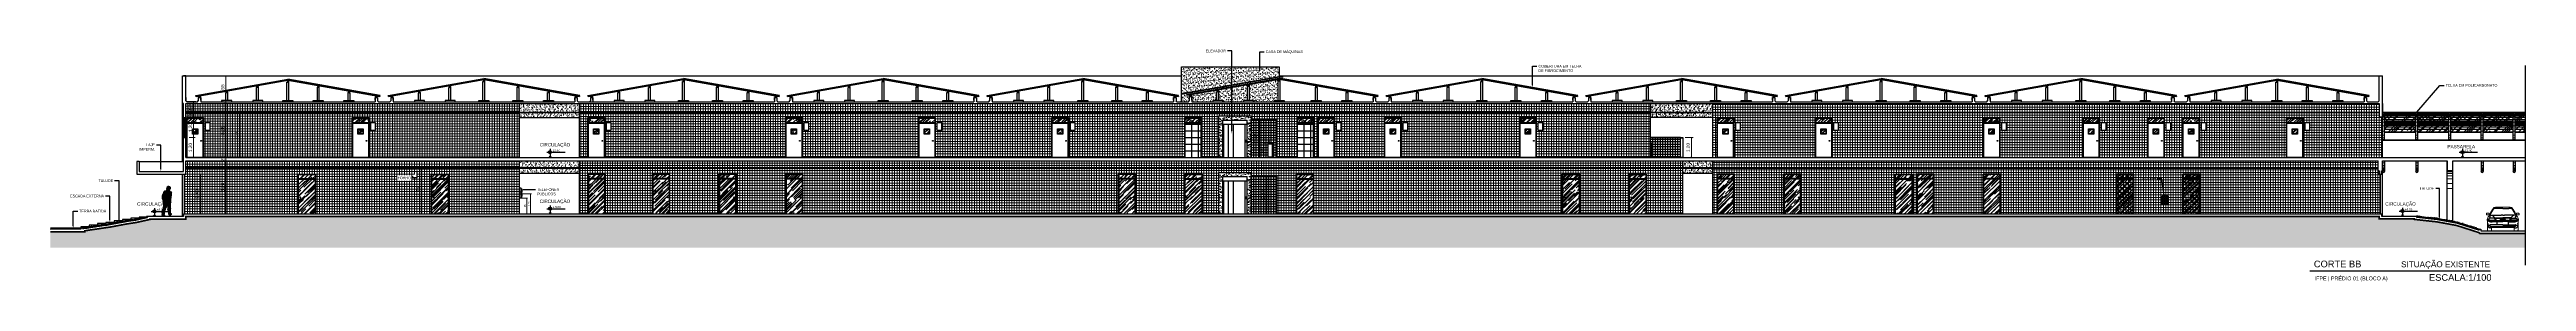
# Model space of a CAD drawing. Header units: metres. Extents: x 2362 to 4220, y 91 to 382.
# Drawn here: x 3148.8 to 3297.7, y 114.2 to 128.1 of the extents above; entities that cross this region are included whole.
import ezdxf
from ezdxf import colors
from ezdxf.entities.mleader import LeaderData, LeaderLine
from ezdxf.math import Vec2, Vec3

# ---------------------------------------------------------------- set-up
doc = ezdxf.new("R2010")
doc.units = ezdxf.units.M
doc.header["$LTSCALE"] = 5
doc.header["$MEASUREMENT"] = 0
doc.linetypes.add('CENTER', pattern=[475.411127, 297.131955, -59.426391, 59.426391, -59.426391])
doc.linetypes.add('DASHED', pattern=[0.75, 0.5, -0.25])
for name, color, linetype, lineweight in [('2prancha', 4, 'Continuous', 18), ('ESQUADRIAS', 3, 'Continuous', 35), ('HACH', 251, 'Continuous', 5), ('texto', 3, 'Continuous', 25)]:
    doc.layers.add(name, color=color, linetype=linetype, lineweight=lineweight)
for name, color, linetype in [('COTA 1 100', 2, 'Continuous'), ('COTA DE NÍVEL', 1, 'Continuous'), ('HACHURA', 251, 'Continuous'), ('HACHURA PISOS', 250, 'Continuous'), ('Layout-int', 1, 'Continuous'), ('PENA 0.05', 8, 'Continuous'), ('PENA 0.1', 1, 'Continuous'), ('PENA 0.15', 7, 'Continuous'), ('PENA 0.2', 2, 'Continuous'), ('PENA 01', 1, 'Continuous'), ('PENA 02', 2, 'Continuous'), ('PENA 03', 3, 'Continuous'), ('PENA 06', 6, 'Continuous'), ('projeção', 7, 'DASHED'), ('TXT ESPECIFICAÇÃO', 7, 'Continuous'), ('TXT ESPECIFICAÇÕES', 7, 'Continuous'), ('VEG_PLANTAS', 94, 'Continuous')]:
    doc.layers.add(name, color=color, linetype=linetype)
doc.styles.add('GRAF', font='GRAF.SHX')
doc.styles.add('Luana', font='arial.ttf')
doc.styles.get("Standard").update_dxf_attribs({"font": 'arial.ttf'})
doc.dimstyles.new('arial100', dxfattribs={"dimtxt": 0.2, "dimasz": 0.08, "dimexe": 0.1, "dimexo": 0.2, "dimgap": 0.1, "dimtad": 1, "dimzin": 4, "dimdsep": 46, "dimtxsty": 'Luana', "dimblk": 'ARCHTICK', "dimcen": 0, "dimclrd": 7, "dimclre": 7, "dimclrt": 256, "dimadec": 0, "dimazin": 0, "dimtfac": 1, "dimtix": 1, "dimtmove": 0, "dimatfit": 3, "dimldrblk": 'CLOSEDBLANK', "dimfxl": 0, "dimlwd": 5, "dimlwe": 5, "dimarcsym": 0})
doc.dimstyles.new('arial50', dxfattribs={"dimtxt": 0.1, "dimasz": 0.04, "dimexe": 0.05, "dimexo": 0.1, "dimgap": 0.05, "dimtad": 1, "dimzin": 4, "dimdsep": 46, "dimtxsty": 'Luana', "dimblk": 'ARCHTICK', "dimcen": 0, "dimclrd": 7, "dimclre": 7, "dimclrt": 256, "dimadec": 0, "dimazin": 0, "dimtfac": 1, "dimtix": 1, "dimtmove": 0, "dimatfit": 3, "dimldrblk": 'CLOSEDBLANK', "dimfxl": 0, "dimlwd": 5, "dimlwe": 5, "dimarcsym": 0})
pattern_1 = [(0, (3221.06087, 118.23861), (0, 0.15), []), (90, (3221.06087, 118.23861), (-0.15, 9e-18), [])]
pattern_2 = [(45, (3199.2511, 158.59801), (0.16970563, 0.45254834), [3, -0.4, 1, -0.2]), (45, (3199.3685, 158.85682), (-0.32951176, 0.04666905), [0.6, -0.066, 1.2, -0.15]), (45, (3199.20161, 158.78893), (0.640638744, 0.83014336), [1.6, -0.28, 0.8, -0.2])]

# ---------------------------------------------------------------- blocks, each defined once
blk = doc.blocks.new('NIV02')
h = blk.add_hatch(color=256)
h.paths.add_polyline_path([(-43.1, -49, 0.414214), (-44.6, -50.5), (-43.1, -50.5)])
h.paths.add_polyline_path([(-43.1, -52, 0.414214), (-41.6, -50.5), (-43.1, -50.5)])
for p, q in [((-43.1, -47.4), (-43.1, -55.6)), ((-46.3, -50.5), (-28.7, -50.5))]:
    blk.add_line(p, q)
blk.add_lwpolyline([(-42.4, -54.3), (-43.1, -55.6), (-43.8, -54.3)])
blk.add_circle((-43.1, -50.5), 1.5)
at = {"style": 'GRAF'}
blk.add_attdef('ELEV', (-40.7, -50), '', height=1.26, dxfattribs=at)
blk = doc.blocks.new('_ArchTick')
at = {"color": 0, "linetype": 'ByBlock', "const_width": 0.15}
blk.add_lwpolyline([(-0.5, -0.5), (0.5, 0.5)], dxfattribs=at)
blk = doc.blocks.new('*D184')
at = {"layer": 'COTA 1 100', "color": 7, "lineweight": 5, "ltscale": 1.5}
for p, q in [((3171.3, 120.98), (3171.05, 120.98)), ((3171.15, 120.98), (3171.15, 118.24)), ((3171.3, 118.24), (3171.05, 118.24))]:
    blk.add_line(p, q, dxfattribs=at)
at = {"layer": 'Defpoints', "color": 0, "ltscale": 1.5}
for p in [(3172.03, 120.98), (3171.15, 118.24), (3172.03, 118.24)]:
    blk.add_point(p, dxfattribs=at)
at = {"layer": 'COTA 1 100', "color": 7, "lineweight": 5, "ltscale": 1.5, "xscale": 0.08, "yscale": 0.08, "zscale": 0.08}
for p, rotation in [((3171.15, 120.98), 90), ((3171.15, 118.24), 270)]:
    blk.add_blockref('_ArchTick', p, dxfattribs=dict(at, rotation=rotation))
at = {"layer": 'COTA 1 100', "ltscale": 1.5, "insert": (3170.95, 119.61), "char_height": 0.2, "attachment_point": 5, "rotation": 90, "style": 'Luana'}
blk.add_mtext('2.74', dxfattribs=at)
blk = doc.blocks.new('_ClosedBlank')
at = {"layer": '2prancha', "color": 0, "lineweight": -2}
for p, q in [((-1, 0.2), (0, 0)), ((-1, 0.2), (-1, -0.2)), ((0, 0), (-1, -0.2))]:
    blk.add_line(p, q, dxfattribs=at)
blk = doc.blocks.new('Audi A3_f')
blk.add_lwpolyline([(914, 1395), (678, 1395, 0.0365725), (403, 1375, 0.2182672), (345, 1338, 0.0246593), (126, 952), (99, 970, -0.2499323), (89, 988), (89, 1006, 0.4142136), (70, 1025), (-45, 1025, 0.2854379), (-59, 1016, 0.13062), (-71, 956, 0.3964813), (-38, 925), (65, 925, -0.1488695), (88, 918), (103, 908, -0.0397508), (37, 812, 0.1058502), (-7, 724, 0.0837551), (-20, 586, 0.0330393), (-8, 502, 0.0045642), (-4, 482, -0.0565751), (0, 449), (0, 0, 0.4142136), (28, -28), (202, -28, 0.4142136), (230, 0), (230, 167, -0.0440876), (235, 167), (914, 167), (1594, 167, -0.0440876), (1598, 167), (1598, 0, 0.4142136), (1626, -28), (1800, -28, 0.4142136), (1828, 0), (1828, 449, -0.0565751), (1832, 482, 0.0045642), (1836, 502, 0.0330393), (1848, 586, 0.0837551), (1836, 724, 0.1058502), (1791, 812, -0.0397508), (1725, 908), (1741, 918, -0.1488695), (1763, 925), (1866, 925, 0.3964813), (1899, 956, 0.13062), (1887, 1016, 0.2854379), (1873, 1025), (1758, 1025, 0.4142136), (1739, 1006), (1739, 988, -0.2499323), (1729, 970), (1702, 952, 0.0246593), (1483, 1338, 0.2182672), (1425, 1375, 0.0365725), (1151, 1395)], format="xyb", close=True)
at = {"layer": 'Layout-int', "color": 0}
for p, q in [((-21, 622), (10, 622)), ((-18, 563), (914, 563)), ((4, 391), (50, 190)), ((25, 297), (130, 297)), ((52, 616), (89, 604)), ((70, 696), (70, 630)), ((408, 724), (98, 724)), ((98, 603), (440, 603)), ((103, 908), (365, 908)), ((192, 144), (108, 144)), ((129, 908), (129, 845)), ((130, 304), (130, 279)), ((914, 333), (159, 333)), ((186, 223), (914, 223)), ((210, 152), (217, 159)), ((577, 502), (268, 502)), ((369, 1362), (352, 1303)), ((365, 908), (806, 915)), ((433, 744), (376, 807)), ((418, 718), (459, 632)), ((437, 744), (914, 744)), ((483, 684), (516, 615)), ((508, 724), (914, 724)), ((914, 1316), (543, 1316)), ((566, 584), (914, 584)), ((577, 333), (577, 502)), ((607, 533), (914, 533)), ((914, 915), (806, 915)), ((914, 1316), (1285, 1316)), ((914, 915), (1022, 915)), ((1391, 744), (914, 744)), ((1320, 724), (914, 724)), ((1262, 584), (914, 584)), ((1846, 563), (914, 563)), ((1221, 533), (914, 533)), ((914, 333), (1669, 333)), ((1642, 223), (914, 223)), ((1463, 908), (1022, 915)), ((1251, 502), (1560, 502)), ((1251, 333), (1251, 502)), ((1345, 684), (1312, 615)), ((1410, 718), (1369, 632)), ((1730, 603), (1388, 603)), ((1395, 744), (1452, 807)), ((1420, 724), (1730, 724)), ((1460, 1362), (1476, 1303)), ((1725, 908), (1463, 908)), ((1619, 152), (1611, 159)), ((1636, 144), (1720, 144)), ((1698, 304), (1698, 279)), ((1803, 297), (1698, 297)), ((1699, 908), (1699, 845)), ((1776, 616), (1739, 604)), ((1758, 696), (1758, 630)), ((1824, 391), (1778, 190)), ((1849, 622), (1818, 622))]:
    blk.add_line(p, q, dxfattribs=at)
for centre in [(816, 660), (881, 660), (947, 660), (1012, 660)]:
    blk.add_circle(centre, 46.4, dxfattribs=at)
for centre, radius, start, end in [((147, 423), 147, 180, 192.95168), ((10, 488), 135, 72.16419, 90), ((2, 399), 168, 62.71871, 76.85271), ((108, 204), 59.8, 192.95168, 270), ((98, 696), 27.9, 90, 180), ((98, 630), 27.9, 180, 270), ((268, 915), 413, 242.71871, 270), ((-534, 1273), 734, 330.12271, 333.38275), ((4145, -1071), 4499, 153.27916, 153.38275), ((4145, -1071), 4476, 148.06524, 153.76601), ((1176, 1067), 1070, 191.9798, 198.68524), ((159, 304), 29.2, 90, 180), ((186, 279), 55.7, 180, 270), ((192, 168), 24.4, 270, 316.76934), ((235, 143), 24.4, 100.09759, 136.76934), ((208, 780), 138, 48.14885, 67.95475), ((-350, 157), 975, 41.88373, 48.14885), ((363, 1286), 20.2, 96.12196, 148.06524), ((543, -394), 1710, 90, 96.12196), ((408, 713), 11.3, 25.39036, 90), ((437, 724), 19.9, 90, 205.39036), ((440, 623), 20.9, 270, 25.39036), ((508, 696), 27.9, 90, 205.39036), ((566, 639), 55.7, 205.39036, 270), ((607, 502), 30.2, 90, 180), ((1221, 502), 30.2, 360, 90), ((1262, 639), 55.7, 270, 334.60964), ((1285, -394), 1710, 83.87804, 90), ((1320, 696), 27.9, 334.60964, 90), ((1388, 623), 20.9, 154.60964, 270), ((1391, 724), 19.9, 334.60964, 90), ((1420, 713), 11.3, 90, 154.60964), ((2178, 157), 975, 131.85115, 138.11627), ((1465, 1286), 20.2, 31.93476, 83.87804), ((-2316, -1071), 4476, 26.23399, 31.93476), ((1620, 780), 138, 112.04525, 131.85115), ((1560, 915), 413, 270, 297.28129), ((1594, 143), 24.4, 43.23066, 79.90241), ((1636, 168), 24.4, 223.23066, 270), ((1642, 279), 55.7, 270, 0), ((652, 1067), 1070, 341.31476, 348.0202), ((1669, 304), 29.2, 360, 90), ((-2316, -1071), 4499, 26.61725, 26.72084), ((2362, 1273), 734, 206.61725, 209.87729), ((1720, 204), 59.8, 270, 347.04832), ((1730, 696), 27.9, 360, 90), ((1730, 630), 27.9, 270, 0), ((1826, 399), 168, 103.14729, 117.28129), ((1818, 488), 135, 90, 107.83581), ((1681, 423), 147, 347.04832, 0)]:
    blk.add_arc(centre, radius, start, end, dxfattribs=at)
blk = doc.blocks.new('Pes011')
at = {"true_color": 0xffffff}
h = blk.add_hatch(color=7, dxfattribs=at)
h.dxf.hatch_style = 1
h.paths.add_polyline_path([(25, 728, -0.0275385), (26, 757, -0.0352179), (-52, 767, -0.3436446), (-78, 797, -0.1049584), (-47, 1006, 0.8515212), (-63, 1015, -0.0913627), (-189, 903, -0.0743435), (-184, 797, 0.0236768), (-195, 568, -0.1301567), (-208, 517, 0.0789211), (-237, 438), (-287, 185, -0.0378724), (-145, 153, 0.0024657), (-113, 346, -0.09247), (-53, 513, 0.1005062), (-46, 534, -0.0974552), (-2, 676, 0.0113388)])
h.paths.add_polyline_path([(193, 766, -0.0871718), (185, 770, -0.0715), (26, 757, 0.140037), (52, 613, -0.1521779), (57, 583, 0.1237327), (71, 436, -0.0966056), (93, 295, 0.1091949), (127, 108, 0.3181483), (213, 133), (225, 148, -0.1153658), (212, 394, 0.0710443), (215, 464, -0.0190494)])
h.paths.add_polyline_path([(157, 1589, -0.063763), (143, 1583, -0.1357544), (45, 1579, -0.1493352), (23, 1592, -0.1047722), (6, 1569, -0.075526), (152, 1542)])
h.paths.add_polyline_path([(278, 134, 0.626805), (265, 146, -0.1274687), (218, 140), (213, 133, -0.3084454), (129, 108), (134, 73, 0.3365672), (164, 44, 0.3038417), (225, 74, -0.1547146), (237, 86, 0.2066284)])
h.paths.add_polyline_path([(-168, 160, 0.0210755), (-247, 178), (-270, 120, -0.0439185), (-276, 109, 0.3069029), (-275, 90), (-216, 10, 0.2319834), (-204, 4, -0.0245689), (-135, 0, 0.18155), (-124, 3), (-108, 14, 0.5135509), (-108, 30, -0.0978993), (-163, 87, -0.1287373), (-165, 94)])
h.paths.add_polyline_path([(-167, 1243, 0.0924908), (-158, 1383, -0.1017077), (-148, 1512, 0.0596367), (-158, 1498, 0.0721489), (-213, 1344, -0.0832833), (-253, 1235, 0.2371258), (-262, 1064), (-209, 940), (-160, 1088, 0.1779621), (-163, 1185, -0.1611851)])
h.paths.add_polyline_path([(236, 1095, -0.1154329), (244, 1145, 0.1197864), (256, 1228, -0.1199437), (284, 1420, 0.3977598), (262, 1476, 0.1370338), (159, 1277, -0.0933108), (136, 1222, 0.2201617), (122, 1128, -0.0904871), (128, 1084, 0.0682077), (144, 873, 0.0419491), (250, 861)])
h.paths.add_polyline_path([(235, 836), (231, 862, -0.0259592), (165, 869), (160, 839, 0.2351781), (167, 817, -0.2276615), (175, 794, 0.7798707), (221, 776, 0.1739156), (235, 833, 0.0219366)])
h.paths.add_polyline_path([(213, 1672, 0.3422518), (215, 1714, -0.1113162), (199, 1750, 0.2903101), (171, 1779, -0.0331836), (118, 1796, 0.1970827), (75, 1795, 0.2668649), (4, 1701, 0.0793731), (5, 1681, -0.0490315), (12, 1621, 0.3361608), (44, 1580, 0.1389387), (144, 1583, 0.2199353), (180, 1617, -0.0776789)])
h = blk.add_hatch(color=7, dxfattribs=at)
h.dxf.hatch_style = 1
h.paths.add_polyline_path([(262, 1476), (164, 1519, -0.3218957), (152, 1540), (152, 1542, 0.075526), (6, 1569, -0.1199734), (-24, 1554), (-24, 1554), (-112, 1533, 0.1531456), (-148, 1512, 0.1017078), (-158, 1383, -0.0928386), (-167, 1243, 0.1590759), (-163, 1185, -0.1783897), (-160, 1088), (-209, 940), (-192, 901, 0.0927497), (-63, 1015, -0.8683317), (-47, 1006, 0.1051141), (-78, 797, 0.3362921), (-53, 767, 0.1072275), (185, 770, -0.269754), (175, 794, 0.2252806), (167, 817, -0.2378102), (160, 839), (165, 869, -0.0083404), (144, 873, -0.0686375), (128, 1086, 0.0859427), (123, 1128, -0.222246), (136, 1222, 0.0933109), (159, 1277, -0.1370212)])
for p, q in [((-112, 1533), (-24, 1554)), ((157, 1589), (152, 1540)), ((164, 1519), (262, 1475)), ((-287, 185), (-237, 438)), ((-217, 10), (-275, 90)), ((-247, 178), (-270, 120)), ((-192, 901), (-263, 1064)), ((-160, 1087), (-218, 911)), ((-168, 160), (-165, 94)), ((-124, 3), (-108, 14)), ((129, 108), (134, 74)), ((165, 869), (160, 839)), ((225, 148), (213, 133)), ((231, 862), (235, 835)), ((250, 861), (236, 1096))]:
    blk.add_line(p, q)
for centre, radius, start, end in [((347, 1232), 570, 152.2152, 168.7633), ((159, 1423), 320, 163.7872, 187.0166), ((-96, 1465), 69.6, 103.256, 152.2152), ((-40, 1622), 70.2, 283.256, 335.20263), ((122, 1687), 118, 113.2344, 172.903), ((66, 1694), 62, 172.903, 191.7376), ((-301, 1617), 313, 0.66477, 11.73764), ((-9, 1074), 495, 71.02554, 88.30186), ((55, 1621), 43, 180.6648, 256.2568), ((88, 1758), 183, 256.2568, 287.5392), ((97, 1744), 56, 68.6383, 113.2344), ((270, 2185), 418, 248.6383, 256.2407), ((-8, 1668), 171, 329.3867, 355.6154), ((126, 1639), 58.7, 287.5392, 337.6468), ((173, 1538), 21, 174.06402, 246.45807), ((161, 1742), 38.3, 11.13169, 76.2407), ((373, 1537), 208, 139.938, 157.6468), ((287, 1767), 89.7, 191.1317, 216.2418), ((187, 1694), 34.4, 319.938, 36.2418), ((-424, -767), 962, 73.15315, 81.82896), ((-87, 1141), 192, 150.0578, 203.4411), ((-262, 100), 16.5, 148.5305, 216.3056), ((-338, 147), 73.3, 328.5305, 338.2916), ((-557, 1411), 351, 330.0578, 348.7633), ((26, 386), 268, 150.7516, 168.8509), ((-206, 907), 12.4, 161.7326, 299.7251), ((-204, 20), 16, 216.3056, 269.5881), ((-297, 567), 102, 330.7516, 359.9924), ((-209, -697), 701, 83.96953, 89.58811), ((-432, 1301), 467, 299.7251, 322.1534), ((2227, 567), 2421, 174.534, 179.9924), ((-381, 1490), 533, 290.8435, 310.1037), ((-541, 832), 359, 354.534, 11.4009), ((-470, 1482), 546, 301.8431, 316.439), ((-77, 1220), 92.7, 165.8402, 202.2302), ((-539, 1337), 383, 345.8402, 7.01663), ((-150, 95), 14.8, 182.697, 212.5784), ((-294, 1132), 141, 341.7326, 22.2302), ((8, 196), 203, 212.5784, 234.9166), ((-19710, 3489), 19848, 350.3255, 350.8906), ((-133, 17), 16.9, 263.9695, 305.1279), ((362, 270), 481, 149.8186, 170.8906), ((-114, 22), 9.81, 305.1279, 54.9166), ((430, 827), 509, 159.4195, 183.4038), ((-46, 799), 32.1, 183.4038, 258.5087), ((-56, 1009), 9.6, 339.4195, 142.1534), ((-102, 541), 56.5, 329.8186, 353.6282), ((59, 1316), 560, 258.5087, 282.96273), ((338, 491), 386, 151.5146, 173.6281), ((-1119, 1282), 1271, 331.5146, 334.1443), ((292, 730), 267, 174.3047, 206.1911), ((8, 591), 49.4, 351.5802, 26.19107), ((358, 539), 305, 171.5802, 199.7946), ((-277, 310), 371, 357.7228, 19.79459), ((533, 278), 440, 177.7228, 202.6493), ((231, 1161), 113, 146.8546, 196.7471), ((4, 1092), 124, 356.5823, 16.74707), ((905, 1039), 779, 176.5823, 192.2391), ((152, 182), 77.7, 250.8808, 321.1274), ((169, 79), 34.9, 188.106, 262.8731), ((1, 1310), 161, 326.8546, 348.178), ((273, 1500), 640, 258.3556, 267.9638), ((566, 1192), 415, 136.9705, 168.178), ((185, 835), 26, 170.4592, 224.3283), ((172, 104), 61, 262.8731, 330.747), ((146, 797), 28.7, 353.2856, 44.32831), ((200, 791), 25.2, 173.2856, 325.7475), ((801, 300), 623, 161.4987, 180), ((4171, 903), 3980, 181.96856, 186.3209), ((745, 297), 541, 169.755, 196.031), ((-32, 438), 248, 349.755, 6.32092), ((230, 233), 94.1, 262.8145, 291.8728), ((148, 826), 87.4, 325.7475, 5.02199), ((248, 62), 26.8, 116.2042, 150.747), ((208, 831), 28.1, 5.02199, 9.12181), ((346, 1103), 111, 157.8521, 183.5164), ((201, 158), 80.7, 296.2042, 342.8074), ((78, 1212), 179, 337.8521, 5.46654), ((664, 1268), 410, 158.1701, 185.4665), ((243, 1436), 43.3, 338.1701, 66.05974), ((269, 137), 9.79, 342.8074, 111.8727)]:
    blk.add_arc(centre, radius, start, end)
blk = doc.blocks.new('A$C6FA25C32')
for p, q in [((0.1, 0.31), (0, 0.31)), ((0, 0), (0, 0.31)), ((0.1, 0), (0, 0)), ((0.1, 0), (0.1, 0.31)), ((0.11, 0.28), (0.1, 0.29)), ((0.1, 0.27), (0.1, 0.29)), ((0.1, 0.29), (0.1, 0.29)), ((0.11, 0.27), (0.1, 0.27)), ((0.1, 0.27), (0.1, 0.27)), ((0.1, 0.23), (0.12, 0.22)), ((0.1, 0.19), (0.12, 0.2)), ((0.1, 0.17), (0.1, 0.16)), ((0.1, 0.17), (0.1, 0.17)), ((0.1, 0.16), (0.1, 0.16)), ((0.1, 0.15), (0.1, 0.14)), ((0.1, 0.15), (0.1, 0.15)), ((0.1, 0.14), (0.1, 0.14)), ((0.1, 0.14), (0.1, 0.13)), ((0.1, 0.14), (0.1, 0.14)), ((0.1, 0.13), (0.1, 0.13)), ((0.1, 0.13), (0.1, 0.12)), ((0.1, 0.13), (0.1, 0.13)), ((0.1, 0.12), (0.1, 0.12)), ((0.1, 0.12), (0.11, 0.02)), ((0.1, 0.01), (0.1, 0.02)), ((0.1, 0.02), (0.1, 0.02)), ((0.1, 0.01), (0.1, 0.01)), ((0.11, 0.28), (0.11, 0.27)), ((0.12, 0.24), (0.11, 0.24)), ((0.11, 0.24), (0.11, 0.22)), ((0.11, 0.2), (0.12, 0.19)), ((0.12, 0.14), (0.11, 0.14)), ((0.11, 0.14), (0.11, 0.1)), ((0.12, 0.1), (0.11, 0.1)), ((0.11, 0.02), (0.11, 0.01)), ((0.11, 0.01), (0.12, 0)), ((0.12, 0.24), (0.12, 0.23)), ((0.13, 0.23), (0.12, 0.23)), ((0.12, 0.2), (0.12, 0.22)), ((0.12, 0.21), (0.12, 0.2)), ((0.12, 0.21), (0.12, 0.21)), ((0.12, 0.21), (0.12, 0.2)), ((0.13, 0.19), (0.12, 0.2)), ((0.12, 0.2), (0.12, 0.2)), ((0.12, 0.19), (0.12, 0.2)), ((0.12, 0.14), (0.13, 0.14)), ((0.13, 0.11), (0.12, 0.1)), ((0.12, -0.01), (0.13, 0)), ((0.12, 0), (0.12, -0.01)), ((0.13, 0.23), (0.13, 0.22)), ((0.13, 0.22), (0.13, 0.22)), ((0.13, 0.22), (0.13, 0.21)), ((0.13, 0.22), (0.13, 0.22)), ((0.14, 0.2), (0.13, 0.21)), ((0.13, 0.17), (0.13, 0.19)), ((0.13, 0.15), (0.13, 0.17)), ((0.13, 0.13), (0.13, 0.15)), ((0.13, 0.13), (0.13, 0.13)), ((0.13, 0.13), (0.13, 0.13)), ((0.13, 0.12), (0.14, 0.13)), ((0.13, 0.12), (0.13, 0.13)), ((0.13, 0.12), (0.13, 0.11)), ((0.13, 0.11), (0.13, 0.11)), ((0.13, 0.11), (0.13, 0.1)), ((0.13, 0.09), (0.13, 0.1)), ((0.13, 0.07), (0.13, 0.09)), ((0.13, 0.06), (0.13, 0.07)), ((0.13, 0.05), (0.13, 0.06)), ((0.13, 0.03), (0.13, 0.05)), ((0.13, 0.02), (0.13, 0.03)), ((0.13, 0.01), (0.13, 0.02)), ((0.13, 0), (0.13, 0.01)), ((0.14, 0.18), (0.14, 0.2)), ((0.14, 0.17), (0.14, 0.18)), ((0.14, 0.16), (0.14, 0.17)), ((0.14, 0.14), (0.14, 0.16)), ((0.14, 0.13), (0.14, 0.14)), ((0.12, -0.01), (0.12, -0.01)), ((0.12, -0.01), (0.12, -0.01)), ((0.12, -0.01), (0.12, -0.01)), ((0.12, -0.01), (0.12, -0.01))]:
    blk.add_line(p, q)
blk = doc.blocks.new('hhauhs')
at = {"layer": 'HACH'}
h = blk.add_hatch(dxfattribs=at)
h.set_pattern_fill('AR-RROOF,_O', color=256, scale=0.25, angle=45, double=1)
h.set_pattern_definition([(45, (-1.02, 0), (0.212132, 0.565685), [3.75, -0.5, 1.25, -0.25]), (45, (-0.87328, 0.3235), (-0.41189, 0.058336), [0.75, -0.0825, 1.5, -0.1875]), (45, (-1.08187, 0.23865), (0.800798, 1.037679), [2, -0.35, 1, -0.25])])
h.paths.add_polyline_path([(-0.03, 2.37), (-1.02, 2.37), (-1.02, 2.13), (-0.03, 2.13)])
h.paths.add_polyline_path([(-0.03, 2.1), (-1.02, 2.1), (-1.02, 0), (-0.03, 0)])
h.paths.add_polyline_path([(-0.89, 1, -0.198821), (-0.9, 0.98, -0.617475), (-0.94, 1, -1)], flags=16)
h.paths.add_polyline_path([(-0.91, 1), (-0.91, 0.99), (-0.92, 0.99), (-0.92, 1, -4.501528)], flags=0)
at = {"layer": 'PENA 0.1', "ltscale": 1.5}
for p, q in [((-0.92, 1), (-0.92, 0.99)), ((-0.92, 0.99), (-0.91, 0.99)), ((-0.91, 1), (-0.91, 0.99)), ((-0.89, 1.01), (-0.9, 1))]:
    blk.add_line(p, q, dxfattribs=at)
blk.add_circle((-0.92, 1), 0.025, dxfattribs=at)
for centre, radius, start, end in [((-0.92, 1), 0.0045, 295.0494, 244.9506), ((-0.92, 1), 0.023, 317.2434, 20.1397), ((-0.92, 0.99), 0.0258, 329.2718, 21.1278)]:
    blk.add_arc(centre, radius, start, end, dxfattribs=at)
at = {"layer": 'PENA 01'}
for p, q in [((-1.05, 2.4), (0, 2.4)), ((-1.05, 0), (-1.05, 2.4)), ((-1.02, 2.13), (-0.03, 2.13)), ((-1.02, 2.1), (-0.03, 2.1)), ((0, 0), (0, 2.4)), ((-1.05, 0), (0, 0))]:
    blk.add_line(p, q, dxfattribs=at)
for points in [[(-1.05, 0), (-1.05, 2.4), (0, 2.4), (0, 0)], [(-1.02, 0), (-1.02, 2.37), (-0.03, 2.37), (-0.03, 0)]]:
    blk.add_lwpolyline(points, dxfattribs=at)
blk = doc.blocks.new('dsfdf')
at = {"layer": 'HACH'}
h = blk.add_hatch(dxfattribs=at)
h.set_pattern_fill('AR-RROOF,_O', color=256, scale=0.25, angle=45, double=1)
h.set_pattern_definition([(45, (-17.395, 0), (0.212132, 0.5656854), [3.75, -0.5, 1.25, -0.25]), (45, (-17.24828, 0.3235), (-0.41189, 0.0583363), [0.75, -0.0825, 1.5, -0.1875]), (45, (-17.45687, 0.23865), (0.8007984, 1.0376792), [2, -0.35, 1, -0.25])])
h.paths.add_polyline_path([(0.03, 2.37), (1.02, 2.37), (1.02, 2.13), (0.03, 2.13)])
h.paths.add_polyline_path([(0.03, 2.1), (1.02, 2.1), (1.02, 0), (0.03, 0)])
h.paths.add_polyline_path([(0.89, 1, 0.198821), (0.9, 0.98, 0.617475), (0.94, 1, 1)], flags=16)
h.paths.add_polyline_path([(0.91, 1), (0.91, 0.99), (0.92, 0.99), (0.92, 1, 4.501528)], flags=0)
at = {"layer": 'PENA 0.1', "ltscale": 1.5}
for p, q in [((0.89, 1.01), (0.9, 1)), ((0.91, 1), (0.91, 0.99)), ((0.92, 0.99), (0.91, 0.99)), ((0.92, 1), (0.92, 0.99))]:
    blk.add_line(p, q, dxfattribs=at)
blk.add_circle((0.92, 1), 0.025, dxfattribs=at)
for centre, radius, start, end in [((0.92, 1), 0.023, 159.8603, 222.7566), ((0.92, 0.99), 0.0258, 158.8722, 210.7282), ((0.92, 1), 0.0045, 295.0494, 244.9506)]:
    blk.add_arc(centre, radius, start, end, dxfattribs=at)
at = {"layer": 'PENA 01'}
for p, q in [((1.05, 2.4), (0, 2.4)), ((0, 0), (0, 2.4)), ((1.02, 2.13), (0.03, 2.13)), ((1.02, 2.1), (0.03, 2.1)), ((1.05, 0), (1.05, 2.4)), ((0, 0), (1.05, 0))]:
    blk.add_line(p, q, dxfattribs=at)
for points in [[(1.05, 0), (1.05, 2.4), (0, 2.4), (0, 0)], [(1.02, 0), (1.02, 2.37), (0.03, 2.37), (0.03, 0)]]:
    blk.add_lwpolyline(points, dxfattribs=at)
blk = doc.blocks.new('BBEDE')
for p, q in [((-0.12, 0.85), (-0.12, 0.03)), ((-0.12, 0.85), (0.13, 0.85)), ((-0.12, 0.82), (0.13, 0.82)), ((-0.12, 0.03), (0.13, 0.03)), ((-0.12, 0.03), (-0.12, 0)), ((-0.12, 0), (0.12, 0)), ((-0.08, 0.88), (-0.1, 0.88)), ((-0.1, 0.88), (-0.1, 0.87)), ((-0.1, 0.87), (-0.07, 0.87)), ((-0.1, 0.85), (-0.1, 0.87)), ((-0.09, 0.88), (-0.09, 0.95)), ((-0.08, 0.88), (-0.08, 0.95)), ((-0.08, 0.88), (-0.08, 0.87)), ((-0.07, 0.85), (-0.07, 0.87)), ((-0.02, 0.95), (-0.03, 0.95)), ((0.12, 0.03), (0.12, 0)), ((0.13, 0.85), (0.13, 0.03))]:
    blk.add_line(p, q)
for centre, radius, start, end in [((-0.09, 0.87), 0.0131, 40.8869, 139.1131), ((-0.06, 0.95), 0.0389, 359.6258, 180.3742), ((-0.06, 0.95), 0.0289, 359.4965, 180.5035)]:
    blk.add_arc(centre, radius, start, end)
blk = doc.blocks.new('portacomvisorVIS')
at = {"layer": 'HACHURA', "ltscale": 1.5}
h = blk.add_hatch(dxfattribs=at)
h.set_pattern_fill('AR-RROOF', color=256, scale=0.2, angle=45, style=0, double=1)
h.set_pattern_definition(pattern_2)
h.paths.add_polyline_path([(3443.01, 207.25), (3443.01, 207.52), (3443.95, 207.52), (3443.95, 207.25)])
h = blk.add_hatch(dxfattribs=at)
h.set_pattern_fill('AR-RROOF', color=256, scale=0.2, angle=45, style=0, double=1)
h.set_pattern_definition(pattern_2)
h.paths.add_polyline_path([(3443.34, 206.58), (3443.34, 206.86), (3443.62, 206.86), (3443.62, 206.58)])
at = {"layer": 'PENA 0.1', "ltscale": 1.5}
for p, q in [((3442.98, 205.15), (3442.98, 207.55)), ((3442.98, 207.55), (3443.98, 207.55)), ((3443.01, 207.52), (3443.95, 207.52)), ((3443.01, 205.15), (3443.01, 207.52)), ((3443.01, 207.25), (3443.95, 207.25)), ((3443.01, 207.22), (3443.95, 207.22)), ((3443.95, 207.52), (3443.95, 205.15)), ((3443.98, 207.55), (3443.98, 205.15)), ((3443.34, 206.86), (3443.32, 206.88)), ((3443.34, 206.58), (3443.32, 206.56)), ((3443.62, 206.86), (3443.64, 206.88)), ((3443.64, 206.56), (3443.62, 206.58)), ((3443.82, 206.16), (3443.82, 206.16)), ((3443.84, 206.15), (3443.84, 206.14)), ((3443.84, 206.15), (3443.85, 206.14)), ((3443.85, 206.14), (3443.84, 206.14)), ((3443.01, 205.15), (3442.98, 205.15)), ((3443.95, 205.15), (3443.01, 205.15)), ((3443.98, 205.15), (3443.95, 205.15))]:
    blk.add_line(p, q, dxfattribs=at)
for points in [[(3444.38, 206.79), (3444.38, 207.24), (3444.08, 207.24), (3444.08, 206.79)], [(3443.64, 206.56), (3443.32, 206.56), (3443.32, 206.88), (3443.64, 206.88)], [(3443.63, 206.57), (3443.33, 206.57), (3443.33, 206.87), (3443.63, 206.87)], [(3443.62, 206.58), (3443.34, 206.58), (3443.34, 206.86), (3443.62, 206.86)]]:
    blk.add_lwpolyline(points, close=True, dxfattribs=at)
blk.add_circle((3443.84, 206.15), 0.025, dxfattribs=at)
for centre, radius, start, end in [((3443.85, 206.15), 0.0258, 158.8722, 210.7282), ((3443.84, 206.15), 0.023, 159.8603, 222.7566), ((3443.84, 206.15), 0.0045, 295.0494, 244.9506)]:
    blk.add_arc(centre, radius, start, end, dxfattribs=at)
blk = doc.blocks.new('cortetelh')
at = {"layer": 'ESQUADRIAS'}
for p, q in [((3169.19, 125.32), (3174.93, 126.33)), ((3169.19, 125.31), (3174.93, 126.32)), ((3169.19, 125.32), (3169.19, 125.31)), ((3180.68, 125.32), (3174.93, 126.33)), ((3180.68, 125.31), (3174.93, 126.32)), ((3180.68, 125.32), (3180.68, 125.31))]:
    blk.add_line(p, q, dxfattribs=at)
for points in [[(3169.37, 125.34), (3169.44, 125.34), (3169.44, 125.24), (3169.37, 125.24)], [(3171.06, 125.64), (3170.99, 125.62), (3171.01, 125.53), (3171.08, 125.54)], [(3172.91, 125.96), (3172.84, 125.95), (3172.86, 125.85), (3172.93, 125.86)], [(3174.9, 126.31), (3174.97, 126.31), (3174.97, 126.21), (3174.9, 126.21)], [(3176.96, 125.96), (3177.03, 125.95), (3177.01, 125.85), (3176.94, 125.86)], [(3178.81, 125.64), (3178.87, 125.62), (3178.86, 125.53), (3178.79, 125.54)], [(3180.5, 125.34), (3180.43, 125.34), (3180.43, 125.24), (3180.5, 125.24)]]:
    blk.add_lwpolyline(points, close=True, dxfattribs=at)
at = {"layer": 'PENA 01', "ltscale": 1.5}
for p, q in [((3169.18, 125.37), (3174.93, 126.38)), ((3170.99, 125.52), (3171.11, 125.54)), ((3170.99, 125.06), (3170.99, 125.52)), ((3171.11, 125.06), (3171.11, 125.54)), ((3172.83, 125.85), (3172.95, 125.87)), ((3172.83, 125.06), (3172.83, 125.85)), ((3172.95, 125.06), (3172.95, 125.87)), ((3174.87, 125.06), (3174.87, 126.21)), ((3174.99, 126.21), (3174.87, 126.21)), ((3180.69, 125.37), (3174.93, 126.38)), ((3174.99, 125.06), (3174.99, 126.21)), ((3176.92, 125.06), (3176.92, 125.87)), ((3177.04, 125.85), (3176.92, 125.87)), ((3177.04, 125.06), (3177.04, 125.85)), ((3178.76, 125.06), (3178.76, 125.54)), ((3178.88, 125.52), (3178.76, 125.54)), ((3178.88, 125.06), (3178.88, 125.52))]:
    blk.add_line(p, q, dxfattribs=at)
for points in [[(3169.19, 125.32), (3169.18, 125.37)], [(3180.68, 125.32), (3180.69, 125.37)]]:
    blk.add_lwpolyline(points, dxfattribs=at)
for points in [[(3171.36, 125.06), (3170.76, 125.06), (3170.76, 124.99), (3171.36, 124.99)], [(3173.2, 125.06), (3172.6, 125.06), (3172.6, 124.99), (3173.2, 124.99)], [(3174.63, 125.06), (3175.23, 125.06), (3175.23, 124.99), (3174.63, 124.99)], [(3176.67, 125.06), (3177.27, 125.06), (3177.27, 124.99), (3176.67, 124.99)], [(3178.51, 125.06), (3179.11, 125.06), (3179.11, 124.99), (3178.51, 124.99)]]:
    blk.add_lwpolyline(points, close=True, dxfattribs=at)
at = {"layer": 'PENA 06', "ltscale": 1.5}
for p, q in [((3169.33, 125.24), (3169.33, 125.04)), ((3169.33, 125.24), (3169.33, 125.14)), ((3169.48, 125.24), (3169.48, 125.09)), ((3169.48, 125.09), (3169.48, 125.24)), ((3180.39, 125.24), (3180.39, 125.09)), ((3180.39, 125.09), (3180.39, 125.24)), ((3180.54, 125.24), (3180.54, 125.04)), ((3180.54, 125.24), (3180.54, 125.14)), ((3169.28, 124.99), (3169.33, 125.04)), ((3180.59, 124.99), (3180.54, 125.04))]:
    blk.add_line(p, q, dxfattribs=at)
at = {"layer": 'PENA 06'}
blk.add_line((3169.48, 124.99), (3180.39, 124.99), dxfattribs=at)
at = {"layer": 'PENA 06', "ltscale": 1.5}
for points in [[(3169.33, 125.24), (3169.48, 125.24), (3169.48, 124.99)], [(3169.48, 125.09), (3169.48, 125.24), (3169.33, 125.24)], [(3180.54, 125.24), (3180.39, 125.24), (3180.39, 124.99)], [(3180.39, 125.09), (3180.39, 125.24), (3180.54, 125.24)]]:
    blk.add_lwpolyline(points, dxfattribs=at)
blk = doc.blocks.new('*D194')
at = {"layer": 'COTA 1 100', "color": 7, "lineweight": 5}
for p, q in [((3177.22, 119.19), (3177.55, 119.19)), ((3177.5, 119.19), (3177.5, 118.24)), ((3177.22, 118.24), (3177.55, 118.24))]:
    blk.add_line(p, q, dxfattribs=at)
at = {"layer": 'Defpoints', "color": 0}
for p in [(3177.12, 119.19), (3177.12, 118.24), (3177.5, 118.24)]:
    blk.add_point(p, dxfattribs=at)
at = {"layer": 'COTA 1 100', "color": 7, "lineweight": 5, "xscale": 0.04, "yscale": 0.04, "zscale": 0.04}
for p, rotation in [((3177.5, 119.19), 90), ((3177.5, 118.24), 270)]:
    blk.add_blockref('_ArchTick', p, dxfattribs=dict(at, rotation=rotation))
at = {"layer": 'COTA 1 100', "insert": (3177.4, 118.71), "char_height": 0.1, "attachment_point": 5, "rotation": 90, "style": 'Luana'}
blk.add_mtext('.95', dxfattribs=at)
blk = doc.blocks.new('*D195')
at = {"layer": 'COTA 1 100', "color": 7, "lineweight": 5}
for p, q in [((3177.22, 119.44), (3177.79, 119.44)), ((3177.74, 119.44), (3177.74, 118.24)), ((3177.22, 118.24), (3177.79, 118.24))]:
    blk.add_line(p, q, dxfattribs=at)
at = {"layer": 'Defpoints', "color": 0}
for p in [(3177.12, 119.44), (3177.12, 118.24), (3177.74, 118.24)]:
    blk.add_point(p, dxfattribs=at)
at = {"layer": 'COTA 1 100', "color": 7, "lineweight": 5, "xscale": 0.04, "yscale": 0.04, "zscale": 0.04}
for p, rotation in [((3177.74, 119.44), 90), ((3177.74, 118.24), 270)]:
    blk.add_blockref('_ArchTick', p, dxfattribs=dict(at, rotation=rotation))
at = {"layer": 'COTA 1 100', "insert": (3177.64, 118.84), "char_height": 0.1, "attachment_point": 5, "rotation": 90, "style": 'Luana'}
blk.add_mtext('1.20', dxfattribs=at)
blk = doc.blocks.new('*D196')
at = {"layer": 'COTA 1 100', "color": 7, "lineweight": 5}
for p, q in [((3157.15, 120.64), (3157.99, 120.64)), ((3157.89, 118.24), (3157.89, 120.64)), ((3157.21, 118.24), (3157.99, 118.24))]:
    blk.add_line(p, q, dxfattribs=at)
at = {"layer": 'Defpoints', "color": 0}
for p in [(3156.95, 120.64), (3157.89, 120.64), (3157.01, 118.24)]:
    blk.add_point(p, dxfattribs=at)
at = {"layer": 'COTA 1 100', "color": 7, "lineweight": 5, "xscale": 0.08, "yscale": 0.08, "zscale": 0.08}
for p, rotation in [((3157.89, 120.64), 90), ((3157.89, 118.24), 270)]:
    blk.add_blockref('_ArchTick', p, dxfattribs=dict(at, rotation=rotation))
at = {"layer": 'COTA 1 100', "insert": (3157.69, 119.44), "char_height": 0.2, "attachment_point": 5, "rotation": 90, "style": 'Luana'}
blk.add_mtext('2.40', dxfattribs=at)
blk = doc.blocks.new('*D197')
at = {"layer": 'COTA 1 100', "color": 7, "lineweight": 5}
for p, q in [((3157.21, 121.44), (3159.52, 121.44)), ((3159.42, 118.24), (3159.42, 121.44)), ((3157.21, 118.24), (3159.52, 118.24))]:
    blk.add_line(p, q, dxfattribs=at)
at = {"layer": 'Defpoints', "color": 0}
for p in [(3157.01, 121.44), (3159.42, 121.44), (3157.01, 118.24)]:
    blk.add_point(p, dxfattribs=at)
at = {"layer": 'COTA 1 100', "color": 7, "lineweight": 5, "xscale": 0.08, "yscale": 0.08, "zscale": 0.08}
for p, rotation in [((3159.42, 121.44), 90), ((3159.42, 118.24), 270)]:
    blk.add_blockref('_ArchTick', p, dxfattribs=dict(at, rotation=rotation))
at = {"layer": 'COTA 1 100', "insert": (3159.22, 119.84), "char_height": 0.2, "attachment_point": 5, "rotation": 90, "style": 'Luana'}
blk.add_mtext('3.20', dxfattribs=at)
blk = doc.blocks.new('*D198')
at = {"layer": 'COTA 1 100', "color": 7, "lineweight": 5}
for p, q in [((3157.21, 121.64), (3159.52, 121.64)), ((3157.21, 121.44), (3159.52, 121.44)), ((3159.42, 121.64), (3159.42, 121.72)), ((3159.42, 121.44), (3159.42, 121.64)), ((3159.42, 121.44), (3159.42, 121.36))]:
    blk.add_line(p, q, dxfattribs=at)
at = {"layer": 'Defpoints', "color": 0}
for p in [(3157.01, 121.64), (3157.01, 121.44), (3159.42, 121.64)]:
    blk.add_point(p, dxfattribs=at)
at = {"layer": 'COTA 1 100', "color": 7, "lineweight": 5, "xscale": 0.08, "yscale": 0.08, "zscale": 0.08}
for p, rotation in [((3159.42, 121.64), 270), ((3159.42, 121.44), 90)]:
    blk.add_blockref('_ArchTick', p, dxfattribs=dict(at, rotation=rotation))
at = {"layer": 'COTA 1 100', "insert": (3159.22, 121.54), "char_height": 0.2, "attachment_point": 5, "rotation": 90, "style": 'Luana'}
blk.add_mtext('.20', dxfattribs=at)
blk = doc.blocks.new('*D199')
at = {"layer": 'COTA 1 100', "color": 7, "lineweight": 5}
for p, q in [((3157.21, 124.89), (3159.52, 124.89)), ((3159.42, 121.64), (3159.42, 124.89)), ((3157.21, 121.64), (3159.52, 121.64))]:
    blk.add_line(p, q, dxfattribs=at)
at = {"layer": 'Defpoints', "color": 0}
for p in [(3157.01, 124.89), (3159.42, 124.89), (3157.01, 121.64)]:
    blk.add_point(p, dxfattribs=at)
at = {"layer": 'COTA 1 100', "color": 7, "lineweight": 5, "xscale": 0.08, "yscale": 0.08, "zscale": 0.08}
for p, rotation in [((3159.42, 124.89), 90), ((3159.42, 121.64), 270)]:
    blk.add_blockref('_ArchTick', p, dxfattribs=dict(at, rotation=rotation))
at = {"layer": 'COTA 1 100', "insert": (3159.22, 123.26), "char_height": 0.2, "attachment_point": 5, "rotation": 90, "style": 'Luana'}
blk.add_mtext('3.25', dxfattribs=at)
blk = doc.blocks.new('*D200')
at = {"layer": 'COTA 1 100', "color": 7, "lineweight": 5}
for p, q in [((3157.21, 124.89), (3159.52, 124.89)), ((3157.91, 124.99), (3159.52, 124.99)), ((3159.42, 124.99), (3159.42, 125.07)), ((3159.42, 124.89), (3159.42, 124.99)), ((3159.42, 124.89), (3159.42, 124.81))]:
    blk.add_line(p, q, dxfattribs=at)
at = {"layer": 'Defpoints', "color": 0}
for p in [(3157.01, 124.89), (3157.71, 124.99), (3159.42, 124.99)]:
    blk.add_point(p, dxfattribs=at)
at = {"layer": 'COTA 1 100', "color": 7, "lineweight": 5, "xscale": 0.08, "yscale": 0.08, "zscale": 0.08}
for p, rotation in [((3159.42, 124.99), 270), ((3159.42, 124.89), 90)]:
    blk.add_blockref('_ArchTick', p, dxfattribs=dict(at, rotation=rotation))
at = {"layer": 'COTA 1 100', "insert": (3159.22, 124.94), "char_height": 0.2, "attachment_point": 5, "rotation": 90, "style": 'Luana'}
blk.add_mtext('.10', dxfattribs=at)
blk = doc.blocks.new('*D201')
at = {"layer": 'COTA 1 100', "color": 7, "lineweight": 5}
for p, q in [((3157.21, 126.54), (3159.52, 126.54)), ((3159.42, 124.99), (3159.42, 126.54)), ((3157.91, 124.99), (3159.52, 124.99))]:
    blk.add_line(p, q, dxfattribs=at)
at = {"layer": 'Defpoints', "color": 0}
for p in [(3157.01, 126.54), (3159.42, 126.54), (3157.71, 124.99)]:
    blk.add_point(p, dxfattribs=at)
at = {"layer": 'COTA 1 100', "color": 7, "lineweight": 5, "xscale": 0.08, "yscale": 0.08, "zscale": 0.08}
for p, rotation in [((3159.42, 126.54), 90), ((3159.42, 124.99), 270)]:
    blk.add_blockref('_ArchTick', p, dxfattribs=dict(at, rotation=rotation))
at = {"layer": 'COTA 1 100', "insert": (3159.22, 125.76), "char_height": 0.2, "attachment_point": 5, "rotation": 90, "style": 'Luana'}
blk.add_mtext('1.55', dxfattribs=at)
blk = doc.blocks.new('*D202')
at = {"layer": 'COTA 1 100', "color": 7, "lineweight": 5}
for p, q in [((3158.57, 124.34), (3160.34, 124.34)), ((3160.24, 121.64), (3160.24, 124.34)), ((3158.57, 121.64), (3160.34, 121.64))]:
    blk.add_line(p, q, dxfattribs=at)
at = {"layer": 'Defpoints', "color": 0}
for p in [(3158.37, 124.34), (3160.24, 124.34), (3158.37, 121.64)]:
    blk.add_point(p, dxfattribs=at)
at = {"layer": 'COTA 1 100', "color": 7, "lineweight": 5, "xscale": 0.08, "yscale": 0.08, "zscale": 0.08}
for p, rotation in [((3160.24, 124.34), 90), ((3160.24, 121.64), 270)]:
    blk.add_blockref('_ArchTick', p, dxfattribs=dict(at, rotation=rotation))
at = {"layer": 'COTA 1 100', "insert": (3160.04, 122.99), "char_height": 0.2, "attachment_point": 5, "rotation": 90, "style": 'Luana'}
blk.add_mtext('2.70', dxfattribs=at)
blk = doc.blocks.new('*D203')
at = {"layer": 'COTA 1 100', "color": 7, "lineweight": 5}
for p, q in [((3157.21, 122.84), (3157.58, 122.84)), ((3157.48, 121.64), (3157.48, 122.84)), ((3157.21, 121.64), (3157.58, 121.64))]:
    blk.add_line(p, q, dxfattribs=at)
at = {"layer": 'Defpoints', "color": 0}
for p in [(3157.01, 122.84), (3157.48, 122.84), (3157.01, 121.64)]:
    blk.add_point(p, dxfattribs=at)
at = {"layer": 'COTA 1 100', "color": 7, "lineweight": 5, "xscale": 0.08, "yscale": 0.08, "zscale": 0.08}
for p, rotation in [((3157.48, 122.84), 90), ((3157.48, 121.64), 270)]:
    blk.add_blockref('_ArchTick', p, dxfattribs=dict(at, rotation=rotation))
at = {"layer": 'COTA 1 100', "insert": (3157.28, 122.24), "char_height": 0.2, "attachment_point": 5, "rotation": 90, "style": 'Luana'}
blk.add_mtext('1.20', dxfattribs=at)
blk = doc.blocks.new('*D204')
at = {"layer": 'COTA 1 100', "color": 7, "lineweight": 5}
for p, q in [((3157.21, 124.04), (3157.58, 124.04)), ((3157.48, 122.84), (3157.48, 124.04)), ((3157.21, 122.84), (3157.58, 122.84))]:
    blk.add_line(p, q, dxfattribs=at)
at = {"layer": 'Defpoints', "color": 0}
for p in [(3157.01, 124.04), (3157.48, 124.04), (3157.01, 122.84)]:
    blk.add_point(p, dxfattribs=at)
at = {"layer": 'COTA 1 100', "color": 7, "lineweight": 5, "xscale": 0.08, "yscale": 0.08, "zscale": 0.08}
for p, rotation in [((3157.48, 124.04), 90), ((3157.48, 122.84), 270)]:
    blk.add_blockref('_ArchTick', p, dxfattribs=dict(at, rotation=rotation))
at = {"layer": 'COTA 1 100', "insert": (3157.28, 123.44), "char_height": 0.2, "attachment_point": 5, "rotation": 90, "style": 'Luana'}
blk.add_mtext('1.20', dxfattribs=at)
blk = doc.blocks.new('*D205')
at = {"layer": 'COTA 1 100', "color": 7, "lineweight": 5}
for p, q in [((3157.21, 124.34), (3157.58, 124.34)), ((3157.21, 124.04), (3157.58, 124.04)), ((3157.48, 124.34), (3157.48, 124.42)), ((3157.48, 124.04), (3157.48, 124.34)), ((3157.48, 124.04), (3157.48, 123.96))]:
    blk.add_line(p, q, dxfattribs=at)
at = {"layer": 'Defpoints', "color": 0}
for p in [(3157.01, 124.34), (3157.01, 124.04), (3157.48, 124.34)]:
    blk.add_point(p, dxfattribs=at)
at = {"layer": 'COTA 1 100', "color": 7, "lineweight": 5, "xscale": 0.08, "yscale": 0.08, "zscale": 0.08}
for p, rotation in [((3157.48, 124.34), 270), ((3157.48, 124.04), 90)]:
    blk.add_blockref('_ArchTick', p, dxfattribs=dict(at, rotation=rotation))
at = {"layer": 'COTA 1 100', "insert": (3157.28, 124.19), "char_height": 0.2, "attachment_point": 5, "rotation": 90, "style": 'Luana'}
blk.add_mtext('.30', dxfattribs=at)
blk = doc.blocks.new('*D206')
at = {"layer": 'COTA 1 100', "color": 7, "lineweight": 5}
for p, q in [((3157.21, 124.37), (3157.58, 124.37)), ((3157.21, 124.34), (3157.58, 124.34)), ((3157.48, 124.37), (3157.48, 124.45)), ((3157.48, 124.34), (3157.48, 124.37)), ((3157.48, 124.34), (3157.48, 124.26))]:
    blk.add_line(p, q, dxfattribs=at)
at = {"layer": 'Defpoints', "color": 0}
for p in [(3157.01, 124.37), (3157.01, 124.34), (3157.48, 124.37)]:
    blk.add_point(p, dxfattribs=at)
at = {"layer": 'COTA 1 100', "color": 7, "lineweight": 5, "xscale": 0.08, "yscale": 0.08, "zscale": 0.08}
for p, rotation in [((3157.48, 124.37), 270), ((3157.48, 124.34), 90)]:
    blk.add_blockref('_ArchTick', p, dxfattribs=dict(at, rotation=rotation))
at = {"layer": 'COTA 1 100', "insert": (3157.28, 124.35), "char_height": 0.2, "attachment_point": 5, "rotation": 90, "style": 'Luana'}
blk.add_mtext('.03', dxfattribs=at)
blk = doc.blocks.new('*D207')
at = {"layer": 'COTA 1 100', "color": 7, "lineweight": 5}
for p, q in [((3157.21, 124.89), (3157.58, 124.89)), ((3157.21, 124.37), (3157.58, 124.37)), ((3157.48, 124.89), (3157.48, 124.97)), ((3157.48, 124.37), (3157.48, 124.89)), ((3157.48, 124.37), (3157.48, 124.29))]:
    blk.add_line(p, q, dxfattribs=at)
at = {"layer": 'Defpoints', "color": 0}
for p in [(3157.01, 124.89), (3157.01, 124.37), (3157.48, 124.89)]:
    blk.add_point(p, dxfattribs=at)
at = {"layer": 'COTA 1 100', "color": 7, "lineweight": 5, "xscale": 0.08, "yscale": 0.08, "zscale": 0.08}
for p, rotation in [((3157.48, 124.89), 270), ((3157.48, 124.37), 90)]:
    blk.add_blockref('_ArchTick', p, dxfattribs=dict(at, rotation=rotation))
at = {"layer": 'COTA 1 100', "insert": (3157.28, 124.63), "char_height": 0.2, "attachment_point": 5, "rotation": 90, "style": 'Luana'}
blk.add_mtext('.52', dxfattribs=at)
blk = doc.blocks.new('*D208')
at = {"layer": 'COTA 1 100', "color": 7, "lineweight": 5}
for p, q in [((3222.39, 120.56), (3221.89, 120.56)), ((3221.99, 120.56), (3221.99, 118.24)), ((3222.39, 118.24), (3221.89, 118.24))]:
    blk.add_line(p, q, dxfattribs=at)
at = {"layer": 'Defpoints', "color": 0}
for p in [(3222.59, 120.56), (3221.99, 118.24), (3222.59, 118.24)]:
    blk.add_point(p, dxfattribs=at)
at = {"layer": 'COTA 1 100', "color": 7, "lineweight": 5, "xscale": 0.08, "yscale": 0.08, "zscale": 0.08}
for p, rotation in [((3221.99, 120.56), 90), ((3221.99, 118.24), 270)]:
    blk.add_blockref('_ArchTick', p, dxfattribs=dict(at, rotation=rotation))
at = {"layer": 'COTA 1 100', "insert": (3221.79, 119.4), "char_height": 0.2, "attachment_point": 5, "rotation": 90, "style": 'Luana'}
blk.add_mtext('2.32', dxfattribs=at)
blk = doc.blocks.new('*D209')
at = {"layer": 'COTA 1 100', "color": 7, "lineweight": 5}
for p, q in [((3222.39, 123.96), (3221.45, 123.96)), ((3221.55, 121.64), (3221.55, 123.96)), ((3222.39, 121.64), (3221.45, 121.64))]:
    blk.add_line(p, q, dxfattribs=at)
at = {"layer": 'Defpoints', "color": 0}
for p in [(3221.55, 123.96), (3222.59, 123.96), (3222.59, 121.64)]:
    blk.add_point(p, dxfattribs=at)
at = {"layer": 'COTA 1 100', "color": 7, "lineweight": 5, "xscale": 0.08, "yscale": 0.08, "zscale": 0.08}
for p, rotation in [((3221.55, 123.96), 90), ((3221.55, 121.64), 270)]:
    blk.add_blockref('_ArchTick', p, dxfattribs=dict(at, rotation=rotation))
at = {"layer": 'COTA 1 100', "insert": (3221.34, 122.8), "char_height": 0.2, "attachment_point": 5, "rotation": 90, "style": 'Luana'}
blk.add_mtext('2.32', dxfattribs=at)
blk = doc.blocks.new('*D210')
at = {"layer": 'COTA 1 100', "color": 7, "lineweight": 5}
for p, q in [((3221.98, 122.49), (3221.83, 122.49)), ((3221.93, 122.49), (3221.93, 121.64)), ((3221.98, 121.64), (3221.83, 121.64))]:
    blk.add_line(p, q, dxfattribs=at)
at = {"layer": 'Defpoints', "color": 0}
for p in [(3222.18, 122.49), (3221.93, 121.64), (3222.18, 121.64)]:
    blk.add_point(p, dxfattribs=at)
at = {"layer": 'COTA 1 100', "color": 7, "lineweight": 5, "xscale": 0.08, "yscale": 0.08, "zscale": 0.08}
for p, rotation in [((3221.93, 122.49), 90), ((3221.93, 121.64), 270)]:
    blk.add_blockref('_ArchTick', p, dxfattribs=dict(at, rotation=rotation))
at = {"layer": 'COTA 1 100', "insert": (3221.73, 122.06), "char_height": 0.2, "attachment_point": 5, "rotation": 90, "style": 'Luana'}
blk.add_mtext('.85', dxfattribs=at)
blk = doc.blocks.new('*D211')
at = {"layer": 'COTA 1 100', "color": 7, "lineweight": 5}
for p, q in [((3247.14, 122.84), (3247.63, 122.84)), ((3247.53, 122.84), (3247.53, 121.64)), ((3247.14, 121.64), (3247.63, 121.64))]:
    blk.add_line(p, q, dxfattribs=at)
at = {"layer": 'Defpoints', "color": 0}
for p in [(3246.94, 122.84), (3246.94, 121.64), (3247.53, 121.64)]:
    blk.add_point(p, dxfattribs=at)
at = {"layer": 'COTA 1 100', "color": 7, "lineweight": 5, "xscale": 0.08, "yscale": 0.08, "zscale": 0.08}
for p, rotation in [((3247.53, 122.84), 90), ((3247.53, 121.64), 270)]:
    blk.add_blockref('_ArchTick', p, dxfattribs=dict(at, rotation=rotation))
at = {"layer": 'COTA 1 100', "insert": (3247.32, 122.24), "char_height": 0.2, "attachment_point": 5, "rotation": 90, "style": 'Luana'}
blk.add_mtext('1.20', dxfattribs=at)
blk = doc.blocks.new('cacho6')
for centre, radius in [((-0.42, 0.24), 0.0184), ((-0.33, 0.28), 0.0156), ((-0.26, 0.26), 0.0104), ((-0.16, 0.31), 0.0082), ((-0.04, 0.22), 0.0116), ((0.01, 0.25), 0.0183), ((0.13, 0.28), 0.0156), ((0.2, 0.26), 0.0104), ((0.29, 0.31), 0.0082), ((0.41, 0.22), 0.0116), ((0.47, 0.25), 0.0183)]:
    blk.add_circle(centre, radius)
blk.add_arc((0.04, 0.24), 0.0184, 202.99722, 106.97674)
for points, knots in [([(0, 0), (0.02, 0.01), (0.05, 0.04), (-0.03, 0.01), (-0.04, 0.09), (-0.06, 0.02), (-0.18, 0.07), (-0.04, 0.07), (0.08, 0.12), (-0.05, 0.08), (0.03, 0.21), (-0.07, 0.07), (-0.08, 0.26), (-0.1, 0.07), (-0.16, 0.21), (0.04, 0.26), (-0.3, 0.3), (-0.13, 0.11), (-0.23, 0.21), (-0.32, 0.09), (-0.13, 0.12), (-0.35, 0), (-0.31, 0.14), (-0.25, 0.23), (-0.45, 0.23), (-0.27, 0.13), (-0.41, 0.06), (-0.45, 0.13), (-0.46, 0.22), (-0.52, 0.13), (-0.43, 0.09), (-0.44, 0.03), (-0.45, 0)], [0.011965, 0.011965, 0.011965, 0.011965, 0.082609, 0.169559, 0.243044, 0.299408, 0.400394, 0.594709, 0.690458, 0.785628, 0.89158, 1.001823, 1.123848, 1.25156, 1.356811, 1.528141, 1.7837, 1.951889, 2.05249, 2.190104, 2.318207, 2.51551, 2.701394, 2.792269, 2.948062, 3.123129, 3.249217, 3.402204, 3.477691, 3.56163, 3.701911, 3.843182, 3.843182, 3.843182, 3.843182]), ([(0.45, 0), (0.47, 0.01), (0.5, 0.04), (0.42, 0.01), (0.41, 0.09), (0.39, 0.02), (0.28, 0.07), (0.41, 0.07), (0.53, 0.12), (0.4, 0.08), (0.48, 0.21), (0.39, 0.07), (0.38, 0.26), (0.35, 0.07), (0.29, 0.21), (0.5, 0.26), (0.16, 0.3), (0.33, 0.11), (0.22, 0.21), (0.13, 0.09), (0.32, 0.12), (0.1, 0), (0.14, 0.14), (0.2, 0.23), (0, 0.23), (0.18, 0.13), (0.05, 0.06), (0.01, 0.13), (-0.01, 0.22), (-0.05, 0.16), (-0.04, 0.14), (-0.04, 0.13)], [0.011965, 0.011965, 0.011965, 0.011965, 0.082609, 0.169559, 0.243044, 0.299408, 0.400394, 0.594709, 0.690458, 0.785628, 0.89158, 1.001823, 1.123848, 1.25156, 1.356811, 1.528141, 1.7837, 1.951889, 2.05249, 2.190104, 2.318207, 2.51551, 2.701394, 2.792269, 2.948062, 3.123129, 3.249217, 3.402204, 3.477691, 3.56163, 3.606746, 3.606746, 3.606746, 3.606746]), ([(0, 0.09), (0, 0.09), (0.01, 0.07), (0.01, 0.05), (0.01, 0.03)], [3.6908032, 3.6908032, 3.6908032, 3.6908032, 3.701911, 3.8032539, 3.8032539, 3.8032539, 3.8032539])]:
    blk.add_open_spline(points, degree=3, knots=knots)

msp = doc.modelspace()

# ---------------------------------------------------------------- hatches: boundary and pattern name
at = {"layer": 'HACH'}
h = msp.add_hatch(dxfattribs=at)
h.set_pattern_fill('AR-SAND,_O', color=256, scale=0.1)
h.set_pattern_definition([(37.5, (3216.81087, 124.98861), (-0.0062993, 0.1926824), [0, -0.152, 0, -0.17, 0, -0.1625]), (7.5, (3216.81087, 124.9886), (0.176978, 0.282215), [0, -0.082, 0, -0.137, 0, -0.0525]), (327.5, (3216.68787, 124.98861), (0.311414, 0.000566), [0, -0.05, 0, -0.18, 0, -0.235]), (317.5, (3216.68787, 124.9886), (0.300613, 0.087768), [0, -0.025, 0, -0.118, 0, -0.135])])
h.paths.add_polyline_path([(3216.8609, 127.0886), (3216.8609, 125.0386), (3216.8109, 124.9886), (3217.2835, 124.9886), (3217.3335, 125.0386), (3217.3335, 125.307), (3217.3735, 125.307), (3217.3735, 125.407), (3217.1939, 125.3753), (3217.1922, 125.3851), (3217.1835, 125.4344), (3222.7409, 126.4143), (3222.7409, 127.0886)])
h.paths.add_polyline_path([(3220.602, 124.9886), (3220.602, 125.0586), (3220.8318, 125.0586), (3220.8318, 125.9152), (3220.8573, 125.9197), (3220.8399, 126.0182), (3219.0634, 125.7049), (3219.0808, 125.6065), (3219.1063, 125.611), (3219.1063, 125.0586), (3219.3565, 125.0586), (3219.3565, 124.9886)], flags=17)
h.paths.add_polyline_path([(3218.7565, 124.9886), (3218.7565, 125.0586), (3218.9863, 125.0586), (3218.9863, 125.5898), (3219.0119, 125.5943), (3218.9945, 125.6928), (3217.3735, 125.407), (3217.4435, 125.407), (3217.4435, 125.307), (3217.4835, 125.307), (3217.4835, 125.0886), (3217.4835, 124.9886)], flags=17)
h.paths.add_polyline_path([(3222.4409, 124.9886), (3222.4409, 125.0586), (3222.6809, 125.0586), (3222.6809, 126.246), (3222.7059, 126.246), (3222.7059, 126.3472), (3220.9089, 126.0303), (3220.9262, 125.9319), (3220.9518, 125.9364), (3220.9518, 125.0586), (3221.202, 125.0586), (3221.202, 124.9886)], flags=17)
h = msp.add_hatch(dxfattribs=at)
h.set_pattern_fill('_USER,_O', color=256, scale=0.15, double=1, pattern_type=0)
h.set_pattern_definition([(0, (3603.82431, 499.41572), (0, 0.15), []), (90, (3603.82431, 499.41572), (-0.15, 9e-18), [])])
h.paths.add_polyline_path([(3167.0109, 124.0386), (3168.0109, 124.0386), (3168.0109, 121.6386), (3177.0609, 121.6386), (3177.0609, 124.3386), (3157.0109, 124.3386), (3157.0109, 124.0386), (3157.0109, 121.6386), (3157.0609, 121.6386), (3157.0609, 124.0386), (3158.0609, 124.0386), (3158.0609, 121.6386), (3167.0109, 121.6386)])
h.paths.add_polyline_path([(3158.4609, 123.2786), (3158.1609, 123.2786), (3158.1609, 123.7286), (3158.4609, 123.7286)], flags=16)
h.paths.add_polyline_path([(3168.1109, 123.7286), (3168.4109, 123.7286), (3168.4109, 123.2786), (3168.1109, 123.2786)], flags=16)
h.paths.add_polyline_path([(3177.0609, 124.8886), (3157.0109, 124.8886), (3157.0109, 124.3686), (3177.0609, 124.3686)])
h.paths.add_polyline_path([(3159.4277, 122.9414), (3159.4277, 123.5852), (3159.0155, 123.5852), (3159.0155, 122.9414)], flags=24)
h.paths.add_polyline_path([(3160.2453, 122.6693), (3160.2453, 123.3131), (3159.8332, 123.3131), (3159.8332, 122.6693)], flags=24)
h = msp.add_hatch(dxfattribs=at)
h.set_pattern_fill('AR-SAND,_O', color=256, scale=0.1, angle=90)
h.set_pattern_definition([(127.5, (3177.06087, 120.67861), (-0.1926824, -0.0062993), [0, -0.152, 0, -0.17, 0, -0.1625]), (97.5, (3177.06087, 120.6786), (-0.282215, 0.176978), [0, -0.082, 0, -0.137, 0, -0.0525]), (57.5, (3177.06087, 120.55561), (-0.000566, 0.311414), [0, -0.05, 0, -0.18, 0, -0.235]), (47.5, (3177.06087, 120.5556), (-0.087768, 0.300613), [0, -0.025, 0, -0.118, 0, -0.135])])
h.paths.add_polyline_path([(3180.6859, 124.8886), (3177.0609, 124.8886), (3177.0609, 124.3686), (3180.6859, 124.3686)])
h.paths.add_polyline_path([(3180.6859, 124.3386), (3177.0609, 124.3386), (3177.0609, 124.0386), (3180.6859, 124.0386)])
h.paths.add_polyline_path([(3180.6859, 121.4386), (3177.0609, 121.4386), (3177.0609, 121.0086), (3180.6859, 121.0086)])
h.paths.add_polyline_path([(3180.6859, 120.9786), (3177.0609, 120.9786), (3177.0609, 120.6786), (3180.6859, 120.6786)])
h = msp.add_hatch(dxfattribs=at)
h.set_pattern_fill('_USER,_O', color=256, scale=0.15, double=1, pattern_type=0)
h.set_pattern_definition([(0, (6790.95918, 623.9046), (0, 0.15), []), (90, (6790.95918, 623.9046), (-0.15, 9e-18), [])])
h.paths.add_polyline_path([(3189.1308, 124.8886), (3180.6859, 124.8886), (3180.6859, 124.3686), (3189.1308, 124.3686)])
h.paths.add_polyline_path([(3203.4659, 124.8886), (3189.1308, 124.8886), (3189.1308, 124.3686), (3203.4659, 124.3686)])
h.paths.add_polyline_path([(3201.0609, 124.0386), (3202.0609, 124.0386), (3202.0609, 121.6386), (3203.4659, 121.6386), (3203.4659, 124.3386), (3189.1308, 124.3386), (3189.1308, 121.6386), (3193.0609, 121.6386), (3193.0609, 124.0386), (3194.0609, 124.0386), (3194.0609, 121.6386), (3201.0609, 121.6386)])
h.paths.add_polyline_path([(3194.4609, 123.2786), (3194.1609, 123.2786), (3194.1609, 123.7286), (3194.4609, 123.7286)], flags=16)
h.paths.add_polyline_path([(3202.1609, 123.2786), (3202.1609, 123.7286), (3202.4609, 123.7286), (3202.4609, 123.2786)], flags=16)
h.paths.add_polyline_path([(3189.1308, 124.3386), (3180.6859, 124.3386), (3180.6859, 121.6386), (3181.1834, 121.6386), (3181.1834, 124.0386), (3182.1834, 124.0386), (3182.1834, 121.6386), (3189.1308, 121.6386)])
h.paths.add_polyline_path([(3182.5834, 123.2786), (3182.2834, 123.2786), (3182.2834, 123.7286), (3182.5834, 123.7286)], flags=16)
h.paths.add_polyline_path([(3223.4465, 124.8886), (3203.4659, 124.8886), (3203.4659, 124.3686), (3223.4465, 124.3686)])
h.paths.add_polyline_path([(3217.0609, 124.0386), (3218.0609, 124.0386), (3218.0609, 121.6386), (3219.1109, 121.6386), (3219.1109, 124.1386), (3221.0609, 124.1386), (3221.0609, 123.9586), (3222.5909, 123.9586), (3222.5909, 121.6386), (3223.4465, 121.6386), (3223.4465, 124.3386), (3203.4659, 124.3386), (3203.4659, 121.6386), (3209.0609, 121.6386), (3209.0609, 124.0386), (3210.0609, 124.0386), (3210.0609, 121.6386), (3217.0609, 121.6386)])
h.paths.add_polyline_path([(3210.4609, 123.2786), (3210.1609, 123.2786), (3210.1609, 123.7286), (3210.4609, 123.7286)], flags=16)
h.paths.add_polyline_path([(3234.9574, 124.8886), (3223.4465, 124.8886), (3223.4465, 124.3686), (3234.9574, 124.3686)])
h.paths.add_polyline_path([(3229.0609, 124.0386), (3230.0609, 124.0386), (3230.0609, 121.6386), (3234.9574, 121.6386), (3234.9574, 124.3386), (3223.4465, 124.3386), (3223.4465, 121.6386), (3223.8135, 121.6386), (3223.8135, 124.0386), (3224.8135, 124.0386), (3224.8135, 121.6386), (3225.0609, 121.6386), (3225.0609, 124.0386), (3226.0609, 124.0386), (3226.0609, 121.6386), (3229.0609, 121.6386)])
h.paths.add_polyline_path([(3226.4609, 123.2786), (3226.1609, 123.2786), (3226.1609, 123.7286), (3226.4609, 123.7286)], flags=16)
h.paths.add_polyline_path([(3230.1609, 123.7286), (3230.4609, 123.7286), (3230.4609, 123.2786), (3230.1609, 123.2786)], flags=16)
h.paths.add_polyline_path([(3245.0609, 124.3386), (3234.9574, 124.3386), (3234.9574, 121.6386), (3237.1859, 121.6386), (3237.1859, 124.0386), (3238.1859, 124.0386), (3238.1859, 121.6386), (3245.0609, 121.6386)])
h.paths.add_polyline_path([(3238.5859, 123.2786), (3238.2859, 123.2786), (3238.2859, 123.7286), (3238.5859, 123.7286)], flags=16)
h.paths.add_polyline_path([(3245.0609, 124.8886), (3234.9574, 124.8886), (3234.9574, 124.3686), (3245.0609, 124.3686)])
h = msp.add_hatch(dxfattribs=at)
h.set_pattern_fill('AR-CONC', color=256, scale=0.05, style=0)
h.set_pattern_definition([(50, (3219.11087, 121.6386), (0.35863, -0.031376), [0.0375, -0.4125]), (355, (3219.11087, 121.6386), (-0.069376, 0.376096), [0.03, -0.33]), (100.451, (3219.14075, 121.636), (0.289255, 0.34472), [0.03187, -0.35057]), (46.184, (3219.11087, 121.7386), (0.53362, -0.08276), [0.05625, -0.61875]), (96.636, (3219.15534, 121.7317), (0.46733, 0.48706), [0.047805, -0.52586]), (351.184, (3219.11087, 121.7386), (0.46733, 0.48706), [0.045, -0.495]), (21, (3219.16087, 121.7136), (0.298454, -0.20131), [0.0375, -0.4125]), (326, (3219.16087, 121.7136), (0.121658, 0.362575), [0.03, -0.33]), (71.451, (3219.18574, 121.69684), (0.42011, 0.161265), [0.03187, -0.35057]), (37.5, (3219.11087, 121.63861), (0.00608, 0.166447), [0, -0.326, 0, -0.335, 0, -0.33125]), (7.5, (3219.11087, 121.63861), (0.131535, 0.197206), [0, -0.191, 0, -0.3185, 0, -0.12625]), (327.5, (3218.99937, 121.63861), (0.266911, -0.0112774), [0, -0.125, 0, -0.39, 0, -0.5175]), (317.5, (3218.94937, 121.63861), (0.291593, 0.050052), [0, -0.1625, 0, -0.259, 0, -0.3675])])
h.paths.add_polyline_path([(3221.0609, 124.1386), (3219.1109, 124.1386), (3219.1109, 121.6386), (3219.3609, 121.6386), (3219.3609, 123.8886), (3220.8109, 123.8886), (3220.8109, 121.6386), (3221.0609, 121.6386)])
h = msp.add_hatch(dxfattribs=at)
h.set_pattern_fill('AR-SAND,_O', color=256, scale=0.1, angle=90)
h.set_pattern_definition([(127.5, (6493.89491, 245.26592), (-0.192682377, -0.006299336), [0, -0.152, 0, -0.17, 0, -0.1625]), (97.5, (6493.8949, 245.26592), (-0.282214607, 0.17697767), [0, -0.082, 0, -0.137, 0, -0.0525]), (57.5, (6493.89491, 245.14292), (-0.000565905, 0.311414186), [0, -0.05, 0, -0.18, 0, -0.235]), (47.5, (6493.8949, 245.14292), (-0.087767556, 0.30061266), [0, -0.025, 0, -0.118, 0, -0.135])])
h.paths.add_polyline_path([(3248.8109, 124.8886), (3245.0609, 124.8886), (3245.0609, 124.3686), (3248.8109, 124.3686)])
h.paths.add_polyline_path([(3248.8109, 124.3386), (3245.0609, 124.3386), (3245.0609, 124.0386), (3248.8109, 124.0386)])
h.paths.add_polyline_path([(3248.8109, 121.4386), (3247.0109, 121.4386), (3247.0109, 121.0086), (3248.8109, 121.0086)])
h.paths.add_polyline_path([(3248.8109, 120.9786), (3247.0109, 120.9786), (3247.0109, 120.6786), (3248.8109, 120.6786)])
h = msp.add_hatch(dxfattribs=at)
h.set_pattern_fill('_USER,_O', color=256, scale=0.15, double=1, pattern_type=0)
h.set_pattern_definition([(0, (3248.81087, 124.36861), (0, 0.15), []), (90, (3248.81087, 124.36861), (-0.15, 9e-18), [])])
h.paths.add_polyline_path([(3288.8609, 124.8886), (3248.8109, 124.8886), (3248.8109, 124.3686), (3288.8609, 124.3686)])
h = msp.add_hatch(dxfattribs=at)
h.set_pattern_fill('_USER,_O', color=256, scale=0.15, double=1, pattern_type=0)
h.set_pattern_definition([(0, (3248.81087, 121.63861), (0, 0.15), []), (90, (3248.81087, 121.63861), (-0.15, 9e-18), [])])
h.paths.add_polyline_path([(3266.4609, 123.2786), (3266.1609, 123.2786), (3266.1609, 123.7286), (3266.4609, 123.7286)], flags=16)
h.paths.add_polyline_path([(3272.1509, 123.2786), (3272.1509, 123.7286), (3272.4509, 123.7286), (3272.4509, 123.2786)], flags=16)
h.paths.add_polyline_path([(3276.0409, 123.2786), (3276.0409, 123.7286), (3276.3409, 123.7286), (3276.3409, 123.2786)], flags=16)
h.paths.add_polyline_path([(3278.1609, 123.2786), (3278.1609, 123.7286), (3278.4609, 123.7286), (3278.4609, 123.2786)], flags=16)
h.paths.add_polyline_path([(3256.3609, 123.2786), (3256.0609, 123.2786), (3256.0609, 123.7286), (3256.3609, 123.7286)], flags=16)
h.paths.add_polyline_path([(3250.4609, 123.2786), (3250.1609, 123.2786), (3250.1609, 123.7286), (3250.4609, 123.7286)], flags=16)
h.paths.add_polyline_path([(3284.3909, 123.2786), (3284.3909, 123.7286), (3284.6909, 123.7286), (3284.6909, 123.2786)], flags=16)
h.paths.add_polyline_path([(3289.0609, 124.0886), (3288.8609, 124.0886), (3288.8609, 124.3386), (3248.8109, 124.3386), (3248.8109, 121.6386), (3249.0609, 121.6386), (3249.0609, 124.0386), (3250.0609, 124.0386), (3250.0609, 121.6386), (3254.9609, 121.6386), (3254.9609, 124.0386), (3255.9609, 124.0386), (3255.9609, 121.6386), (3265.0609, 121.6386), (3265.0609, 124.0386), (3266.0609, 124.0386), (3266.0609, 121.6386), (3271.0509, 121.6386), (3271.0509, 124.0386), (3272.0509, 124.0386), (3272.0509, 121.6386), (3274.9409, 121.6386), (3274.9409, 124.0386), (3275.9409, 124.0386), (3275.9409, 121.6386), (3277.0609, 121.6386), (3277.0609, 124.0386), (3278.0609, 124.0386), (3278.0609, 121.6386), (3283.2909, 121.6386), (3283.2909, 124.0386), (3284.2909, 124.0386), (3284.2909, 121.6386), (3289.0609, 121.6386)])
h = msp.add_hatch(dxfattribs=at)
h.set_pattern_fill('HACH22,_O', color=256, scale=0.01, angle=90, pattern_type=2)
h.set_pattern_definition([(180, (3289.074, 124.2686), (-2e-16, 1.8168), []), (180, (3289.074, 124.2545), (-2e-16, 1.8168), []), (180, (3289.074, 124.2345), (-2e-16, 1.8168), []), (180, (3289.074, 124.2062), (-2e-16, 1.8168), []), (180, (3289.074, 124.1662), (-2e-16, 1.8168), []), (180, (3289.074, 124.1096), (-2e-16, 1.8168), []), (180, (3289.074, 124.0296), (-2e-16, 1.8168), []), (180, (3289.074, 123.9165), (-2e-16, 1.8168), []), (180, (3289.074, 123.7565), (-2e-16, 1.8168), []), (180, (3289.074, 123.5302), (-2e-16, 1.8168), []), (180, (3289.074, 123.2102), (-2e-16, 1.8168), []), (180, (3289.074, 122.984), (-2e-16, 1.8168), []), (180, (3289.074, 122.824), (-2e-16, 1.8168), []), (180, (3289.074, 122.7108), (-2e-16, 1.8168), []), (180, (3289.074, 122.6308), (-2e-16, 1.8168), []), (180, (3289.074, 122.5742), (-2e-16, 1.8168), []), (180, (3289.074, 122.5342), (-2e-16, 1.8168), []), (180, (3289.074, 122.506), (-2e-16, 1.8168), []), (180, (3289.074, 122.486), (-2e-16, 1.8168), []), (180, (3289.074, 122.4718), (-2e-16, 1.8168), []), (180, (3289.074, 122.4618), (-2e-16, 1.8168), [])])
edge = h.paths.add_edge_path()
edge.add_line((3289.194, 122.6886), (3289.074, 122.6886))
edge.add_line((3289.074, 122.6886), (3289.074, 124.2786))
edge.add_arc((3289.134, 124.2786), 0.06, 180, 360)
edge.add_line((3289.194, 124.2786), (3289.194, 122.6886))
h = msp.add_hatch(dxfattribs=at)
h.set_pattern_fill('HACH22,_O', color=256, scale=0.01, angle=90, pattern_type=2)
h.set_pattern_definition([(180, (3291.0693, 124.2686), (-2e-16, 1.8168), []), (180, (3291.0693, 124.2545), (-2e-16, 1.8168), []), (180, (3291.0693, 124.2345), (-2e-16, 1.8168), []), (180, (3291.0693, 124.2062), (-2e-16, 1.8168), []), (180, (3291.0693, 124.1662), (-2e-16, 1.8168), []), (180, (3291.0693, 124.1096), (-2e-16, 1.8168), []), (180, (3291.0693, 124.0296), (-2e-16, 1.8168), []), (180, (3291.0693, 123.9165), (-2e-16, 1.8168), []), (180, (3291.0693, 123.7565), (-2e-16, 1.8168), []), (180, (3291.0693, 123.5302), (-2e-16, 1.8168), []), (180, (3291.0693, 123.2102), (-2e-16, 1.8168), []), (180, (3291.0693, 122.984), (-2e-16, 1.8168), []), (180, (3291.0693, 122.824), (-2e-16, 1.8168), []), (180, (3291.0693, 122.7108), (-2e-16, 1.8168), []), (180, (3291.0693, 122.6308), (-2e-16, 1.8168), []), (180, (3291.0693, 122.5742), (-2e-16, 1.8168), []), (180, (3291.0693, 122.5342), (-2e-16, 1.8168), []), (180, (3291.0693, 122.506), (-2e-16, 1.8168), []), (180, (3291.0693, 122.486), (-2e-16, 1.8168), []), (180, (3291.0693, 122.4718), (-2e-16, 1.8168), []), (180, (3291.0693, 122.4618), (-2e-16, 1.8168), [])])
edge = h.paths.add_edge_path()
edge.add_line((3291.1893, 122.6886), (3291.0693, 122.6886))
edge.add_line((3291.0693, 122.6886), (3291.0693, 124.2786))
edge.add_arc((3291.1293, 124.2786), 0.06, 180, 360)
edge.add_line((3291.1893, 124.2786), (3291.1893, 122.6886))
h = msp.add_hatch(dxfattribs=at)
h.set_pattern_fill('HACH22,_O', color=256, scale=0.01, angle=90, pattern_type=2)
h.set_pattern_definition([(180, (3293.0647, 124.2686), (-2e-16, 1.8168), []), (180, (3293.0647, 124.2545), (-2e-16, 1.8168), []), (180, (3293.0647, 124.2345), (-2e-16, 1.8168), []), (180, (3293.0647, 124.2062), (-2e-16, 1.8168), []), (180, (3293.0647, 124.1662), (-2e-16, 1.8168), []), (180, (3293.0647, 124.1096), (-2e-16, 1.8168), []), (180, (3293.0647, 124.0296), (-2e-16, 1.8168), []), (180, (3293.0647, 123.9165), (-2e-16, 1.8168), []), (180, (3293.0647, 123.7565), (-2e-16, 1.8168), []), (180, (3293.0647, 123.5302), (-2e-16, 1.8168), []), (180, (3293.0647, 123.2102), (-2e-16, 1.8168), []), (180, (3293.0647, 122.984), (-2e-16, 1.8168), []), (180, (3293.0647, 122.824), (-2e-16, 1.8168), []), (180, (3293.0647, 122.7108), (-2e-16, 1.8168), []), (180, (3293.0647, 122.6308), (-2e-16, 1.8168), []), (180, (3293.0647, 122.5742), (-2e-16, 1.8168), []), (180, (3293.0647, 122.5342), (-2e-16, 1.8168), []), (180, (3293.0647, 122.506), (-2e-16, 1.8168), []), (180, (3293.0647, 122.486), (-2e-16, 1.8168), []), (180, (3293.0647, 122.4718), (-2e-16, 1.8168), []), (180, (3293.0647, 122.4618), (-2e-16, 1.8168), [])])
edge = h.paths.add_edge_path()
edge.add_line((3293.1847, 122.6886), (3293.0647, 122.6886))
edge.add_line((3293.0647, 122.6886), (3293.0647, 124.2786))
edge.add_arc((3293.1247, 124.2786), 0.06, 180, 360)
edge.add_line((3293.1847, 124.2786), (3293.1847, 122.6886))
h = msp.add_hatch(dxfattribs=at)
h.set_pattern_fill('HACH22,_O', color=256, scale=0.01, angle=90, pattern_type=2)
h.set_pattern_definition([(180, (3294.9976, 124.2686), (-2e-16, 1.8168), []), (180, (3294.9976, 124.2545), (-2e-16, 1.8168), []), (180, (3294.9976, 124.2345), (-2e-16, 1.8168), []), (180, (3294.9976, 124.2062), (-2e-16, 1.8168), []), (180, (3294.9976, 124.1662), (-2e-16, 1.8168), []), (180, (3294.9976, 124.1096), (-2e-16, 1.8168), []), (180, (3294.9976, 124.0296), (-2e-16, 1.8168), []), (180, (3294.9976, 123.9165), (-2e-16, 1.8168), []), (180, (3294.9976, 123.7565), (-2e-16, 1.8168), []), (180, (3294.9976, 123.5302), (-2e-16, 1.8168), []), (180, (3294.9976, 123.2102), (-2e-16, 1.8168), []), (180, (3294.9976, 122.984), (-2e-16, 1.8168), []), (180, (3294.9976, 122.824), (-2e-16, 1.8168), []), (180, (3294.9976, 122.7108), (-2e-16, 1.8168), []), (180, (3294.9976, 122.6308), (-2e-16, 1.8168), []), (180, (3294.9976, 122.5742), (-2e-16, 1.8168), []), (180, (3294.9976, 122.5342), (-2e-16, 1.8168), []), (180, (3294.9976, 122.506), (-2e-16, 1.8168), []), (180, (3294.9976, 122.486), (-2e-16, 1.8168), []), (180, (3294.9976, 122.4718), (-2e-16, 1.8168), []), (180, (3294.9976, 122.4618), (-2e-16, 1.8168), [])])
edge = h.paths.add_edge_path()
edge.add_line((3295.1176, 122.6886), (3294.9976, 122.6886))
edge.add_line((3294.9976, 122.6886), (3294.9976, 124.2786))
edge.add_arc((3295.0576, 124.2786), 0.06, 180, 360)
edge.add_line((3295.1176, 124.2786), (3295.1176, 122.6886))
h = msp.add_hatch(dxfattribs=at)
h.set_pattern_fill('HACH22,_O', color=256, scale=0.01, angle=90, pattern_type=2)
h.set_pattern_definition([(180, (3296.9303, 124.2686), (-2e-16, 1.8168), []), (180, (3296.9303, 124.2545), (-2e-16, 1.8168), []), (180, (3296.9303, 124.2345), (-2e-16, 1.8168), []), (180, (3296.9303, 124.2062), (-2e-16, 1.8168), []), (180, (3296.9303, 124.1662), (-2e-16, 1.8168), []), (180, (3296.9303, 124.1096), (-2e-16, 1.8168), []), (180, (3296.9303, 124.0296), (-2e-16, 1.8168), []), (180, (3296.9303, 123.9165), (-2e-16, 1.8168), []), (180, (3296.9303, 123.7565), (-2e-16, 1.8168), []), (180, (3296.9303, 123.5302), (-2e-16, 1.8168), []), (180, (3296.9303, 123.2102), (-2e-16, 1.8168), []), (180, (3296.9303, 122.984), (-2e-16, 1.8168), []), (180, (3296.9303, 122.824), (-2e-16, 1.8168), []), (180, (3296.9303, 122.7108), (-2e-16, 1.8168), []), (180, (3296.9303, 122.6308), (-2e-16, 1.8168), []), (180, (3296.9303, 122.5742), (-2e-16, 1.8168), []), (180, (3296.9303, 122.5342), (-2e-16, 1.8168), []), (180, (3296.9303, 122.506), (-2e-16, 1.8168), []), (180, (3296.9303, 122.486), (-2e-16, 1.8168), []), (180, (3296.9303, 122.4718), (-2e-16, 1.8168), []), (180, (3296.9303, 122.4618), (-2e-16, 1.8168), [])])
edge = h.paths.add_edge_path()
edge.add_line((3297.0503, 122.6886), (3296.9303, 122.6886))
edge.add_line((3296.9303, 122.6886), (3296.9303, 124.2786))
edge.add_arc((3296.9903, 124.2786), 0.06, 180, 360)
edge.add_line((3297.0503, 124.2786), (3297.0503, 122.6886))
h = msp.add_hatch(dxfattribs=at)
h.set_pattern_fill('_USER,_O', color=256, scale=0.15, double=1, pattern_type=0)
h.set_pattern_definition([(0, (3156.95087, 118.23861), (0, 0.15), []), (90, (3156.95087, 118.23861), (-0.15, 9e-18), [])])
h.paths.add_polyline_path([(3157.0109, 120.9786), (3157.0109, 120.6386), (3156.9509, 120.6386), (3156.9509, 118.2386), (3163.7609, 118.2386), (3163.7609, 120.6386), (3164.8109, 120.6386), (3164.8109, 118.2386), (3171.7609, 118.2386), (3171.7609, 120.6386), (3172.8109, 120.6386), (3172.8109, 118.2386), (3177.0609, 118.2386), (3177.0609, 120.9786)])
h.paths.add_polyline_path([(3177.0609, 121.0086), (3177.0609, 121.4386), (3157.0109, 121.4386), (3157.0109, 121.0086)])
h.paths.add_polyline_path([(3171.1619, 119.2894), (3171.1619, 119.9332), (3170.7498, 119.9332), (3170.7498, 119.2894)], flags=24)
edge = h.paths.add_edge_path()
edge.add_line((3169.7086, 120.2416), (3170.5957, 120.2416))
edge.add_line((3170.5957, 120.2416), (3170.5957, 120.5713))
edge.add_line((3170.5957, 120.5713), (3169.7086, 120.5713))
edge.add_line((3169.7086, 120.5713), (3169.7086, 120.2416))
edge.add_line((3170.8999, 120.4104), (3170.6357, 120.4104))
edge.add_line((3170.8999, 120.8286), (3170.8999, 120.4104))
edge.add_line((3170.8749, 120.8286), (3170.8999, 120.9786))
edge.add_line((3170.8999, 120.9786), (3170.9249, 120.8286))
edge.add_line((3170.9249, 120.8286), (3170.8749, 120.8286))
h = msp.add_hatch(dxfattribs=at)
h.set_pattern_fill('_USER,_O', color=256, scale=0.15, double=1, pattern_type=0)
h.set_pattern_definition([(0, (6841.01607, 618.99959), (0, 0.15), []), (90, (6841.01607, 618.99959), (-0.15, 9e-18), [])])
h.paths.add_polyline_path([(3239.7609, 120.6386), (3240.8109, 120.6386), (3240.8109, 118.2386), (3243.7609, 118.2386), (3243.7609, 120.6386), (3244.8109, 120.6386), (3244.8109, 118.2386), (3247.0109, 118.2386), (3247.0109, 120.9786), (3232.9675, 120.9786), (3232.9675, 118.2386), (3239.7609, 118.2386)])
h.paths.add_polyline_path([(3247.0109, 121.4386), (3232.9675, 121.4386), (3232.9675, 121.0086), (3247.0109, 121.0086)])
h.paths.add_polyline_path([(3232.9675, 121.4386), (3211.0896, 121.4386), (3211.0896, 121.0086), (3232.9675, 121.0086)])
h.paths.add_polyline_path([(3217.0609, 120.6386), (3218.1109, 120.6386), (3218.1109, 118.2386), (3219.1109, 118.2386), (3219.1109, 120.7386), (3221.0609, 120.7386), (3221.0609, 120.5586), (3222.5909, 120.5586), (3222.5909, 118.2386), (3223.7609, 118.2386), (3223.7609, 120.6386), (3224.8109, 120.6386), (3224.8109, 118.2386), (3232.9675, 118.2386), (3232.9675, 120.9786), (3211.0896, 120.9786), (3211.0896, 118.2386), (3213.0609, 118.2386), (3213.0609, 120.6386), (3214.1109, 120.6386), (3214.1109, 118.2386), (3217.0609, 118.2386)])
h.paths.add_polyline_path([(3196.0481, 121.4386), (3180.6859, 121.4386), (3180.6859, 121.0086), (3196.0481, 121.0086)])
h.paths.add_polyline_path([(3211.0896, 121.4386), (3196.0481, 121.4386), (3196.0481, 121.0086), (3211.0896, 121.0086)])
h.paths.add_polyline_path([(3211.0896, 120.9786), (3196.0481, 120.9786), (3196.0481, 118.2386), (3211.0896, 118.2386)])
h.paths.add_polyline_path([(3185.0609, 120.6386), (3186.1109, 120.6386), (3186.1109, 118.2386), (3189.0609, 118.2386), (3189.0609, 120.6386), (3190.1109, 120.6386), (3190.1109, 118.2386), (3193.0609, 118.2386), (3193.0609, 120.6386), (3194.1109, 120.6386), (3194.1109, 118.2386), (3196.0481, 118.2386), (3196.0481, 120.9786), (3180.6859, 120.9786), (3180.6859, 118.2386), (3181.1859, 118.2386), (3181.1859, 120.6386), (3182.2359, 120.6386), (3182.2359, 118.2386), (3185.0609, 118.2386)])
h = msp.add_hatch(dxfattribs=at)
h.set_pattern_fill('AR-CONC', color=256, scale=0.05, style=0)
h.set_pattern_definition([(50, (3219.11087, 118.2386), (0.35863, -0.031376), [0.0375, -0.4125]), (355, (3219.11087, 118.2386), (-0.069376, 0.376096), [0.03, -0.33]), (100.451, (3219.14075, 118.236), (0.289255, 0.34472), [0.03187, -0.35057]), (46.184, (3219.11087, 118.3386), (0.53362, -0.08276), [0.05625, -0.61875]), (96.636, (3219.15534, 118.3317), (0.46733, 0.48706), [0.047805, -0.52586]), (351.184, (3219.11087, 118.3386), (0.46733, 0.48706), [0.045, -0.495]), (21, (3219.16087, 118.3136), (0.298454, -0.20131), [0.0375, -0.4125]), (326, (3219.16087, 118.3136), (0.121658, 0.362575), [0.03, -0.33]), (71.451, (3219.18574, 118.29684), (0.42011, 0.161265), [0.03187, -0.35057]), (37.5, (3219.11087, 118.23861), (0.00608, 0.166447), [0, -0.326, 0, -0.335, 0, -0.33125]), (7.5, (3219.11087, 118.23861), (0.131535, 0.197206), [0, -0.191, 0, -0.3185, 0, -0.12625]), (327.5, (3218.99937, 118.23861), (0.266911, -0.0112774), [0, -0.125, 0, -0.39, 0, -0.5175]), (317.5, (3218.94937, 118.23861), (0.291593, 0.050052), [0, -0.1625, 0, -0.259, 0, -0.3675])])
h.paths.add_polyline_path([(3221.0609, 120.7386), (3219.1109, 120.7386), (3219.1109, 118.2386), (3219.3609, 118.2386), (3219.3609, 120.4886), (3220.8109, 120.4886), (3220.8109, 118.2386), (3221.0609, 118.2386)])
h = msp.add_hatch(dxfattribs=at)
h.set_pattern_fill('_USER,_O', color=256, scale=0.15, double=1, pattern_type=0)
h.set_pattern_definition([(0, (6891.3424, 619.18567), (0, 0.15), []), (90, (6891.3424, 619.18567), (-0.15, 9e-18), [])])
h.paths.add_polyline_path([(3253.0609, 120.6386), (3254.1109, 120.6386), (3254.1109, 118.2386), (3254.9953, 118.2386), (3254.9953, 120.9786), (3248.8109, 120.9786), (3248.8109, 118.2386), (3249.0609, 118.2386), (3249.0609, 120.6386), (3250.1109, 120.6386), (3250.1109, 118.2386), (3253.0609, 118.2386)])
h.paths.add_polyline_path([(3254.9953, 121.4386), (3248.8109, 121.4386), (3248.8109, 121.0086), (3254.9953, 121.0086)])
h.paths.add_polyline_path([(3269.7453, 121.4386), (3254.9953, 121.4386), (3254.9953, 121.0086), (3269.7453, 121.0086)])
h.paths.add_polyline_path([(3259.7609, 120.6386), (3260.8109, 120.6386), (3260.8109, 118.2386), (3261.0609, 118.2386), (3261.0609, 120.6386), (3262.1109, 120.6386), (3262.1109, 118.2386), (3265.0609, 118.2386), (3265.0609, 120.6386), (3266.1109, 120.6386), (3266.1109, 118.2386), (3269.7453, 118.2386), (3269.7453, 120.9786), (3254.9953, 120.9786), (3254.9953, 118.2386), (3259.7609, 118.2386)])
h.paths.add_polyline_path([(3282.5483, 120.9786), (3269.7453, 120.9786), (3269.7453, 118.2386), (3282.5483, 118.2386)])
h.paths.add_polyline_path([(3273.9998, 119.2258), (3273.954, 119.2258, 0.23838845), (3273.9714, 119.2114), (3273.9717, 119.2134, -0.45048753), (3273.9553, 119.2437, -0.36903992), (3273.9788, 119.2372), (3273.9824, 119.2114, 0.23838845)], flags=16)
h.paths.add_polyline_path([(3275.7972, 119.3086), (3276.1972, 119.3086), (3276.1972, 118.7986), (3275.7972, 118.7986)], flags=0)
h.paths.add_polyline_path([(3277.9998, 119.2258), (3277.954, 119.2258, 0.23838845), (3277.9714, 119.2114), (3277.9717, 119.2134, -0.45048753), (3277.9553, 119.2437, -0.36903992), (3277.9788, 119.2372), (3277.9824, 119.2114, 0.23838845)], flags=16)
h.paths.add_polyline_path([(3282.5483, 121.4386), (3269.7453, 121.4386), (3269.7453, 121.0086), (3282.5483, 121.0086)])
edge = h.paths.add_edge_path(flags=16)
edge.add_line((3278.0809, 120.3386), (3277.0909, 120.3386))
edge = h.paths.add_edge_path(flags=16)
edge.add_line((3278.0809, 120.3686), (3277.0909, 120.3686))
edge = h.paths.add_edge_path(flags=16)
edge.add_line((3278.1109, 120.6386), (3277.0609, 120.6386))
edge = h.paths.add_edge_path(flags=17)
edge.add_line((3278.1109, 118.2386), (3278.1109, 120.6386))
edge = h.paths.add_edge_path(flags=17)
edge.add_line((3277.0609, 118.2386), (3277.0609, 120.6386))
edge = h.paths.add_edge_path()
edge.add_line((3278.1109, 118.2386), (3278.1109, 120.6386))
edge.add_line((3278.1109, 120.6386), (3277.0609, 120.6386))
edge.add_line((3277.0609, 120.6386), (3277.0609, 118.2386))
edge = h.paths.add_edge_path(flags=17)
edge.add_line((3278.0809, 118.2386), (3278.0809, 120.6086))
edge.add_line((3278.0809, 120.6086), (3277.0909, 120.6086))
edge.add_line((3277.0909, 120.6086), (3277.0909, 118.2386))
edge = h.paths.add_edge_path(flags=16)
edge.add_arc((3277.9769, 119.2358), 0.025, 0, 360)
edge = h.paths.add_edge_path(flags=0)
edge.add_arc((3277.9769, 119.2413), 0.0045, 295.049377, 604.950623)
edge = h.paths.add_edge_path(flags=0)
edge.add_line((3277.9804, 119.2258), (3277.9734, 119.2258))
edge = h.paths.add_edge_path(flags=0)
edge.add_line((3277.975, 119.2372), (3277.9734, 119.2258))
edge = h.paths.add_edge_path(flags=0)
edge.add_line((3277.9788, 119.2372), (3277.9804, 119.2258))
edge = h.paths.add_edge_path(flags=0)
edge.add_arc((3277.9822, 119.2334), 0.0258, 158.872191, 210.728218)
edge = h.paths.add_edge_path(flags=0)
edge.add_arc((3277.9769, 119.2358), 0.023, 159.860306, 222.756627)
edge = h.paths.add_edge_path(flags=0)
edge.add_line((3277.9553, 119.2437), (3277.9581, 119.2427))
edge = h.paths.add_edge_path(flags=17)
edge.add_line((3277.0609, 118.2386), (3278.1109, 118.2386))
edge = h.paths.add_edge_path(flags=16)
edge.add_line((3274.0809, 120.3386), (3273.0909, 120.3386))
edge = h.paths.add_edge_path(flags=16)
edge.add_line((3274.0809, 120.3686), (3273.0909, 120.3686))
edge = h.paths.add_edge_path(flags=16)
edge.add_line((3274.1109, 120.6386), (3273.0609, 120.6386))
edge = h.paths.add_edge_path(flags=17)
edge.add_line((3274.1109, 118.2386), (3274.1109, 120.6386))
edge = h.paths.add_edge_path(flags=17)
edge.add_line((3273.0609, 118.2386), (3273.0609, 120.6386))
edge = h.paths.add_edge_path()
edge.add_line((3274.1109, 118.2386), (3274.1109, 120.6386))
edge.add_line((3274.1109, 120.6386), (3273.0609, 120.6386))
edge.add_line((3273.0609, 120.6386), (3273.0609, 118.2386))
edge = h.paths.add_edge_path(flags=17)
edge.add_line((3274.0809, 118.2386), (3274.0809, 120.6086))
edge.add_line((3274.0809, 120.6086), (3273.0909, 120.6086))
edge.add_line((3273.0909, 120.6086), (3273.0909, 118.2386))
edge = h.paths.add_edge_path(flags=16)
edge.add_arc((3273.9769, 119.2358), 0.025, 0, 360)
edge = h.paths.add_edge_path(flags=0)
edge.add_arc((3273.9769, 119.2413), 0.0045, 295.049377, 604.950623)
edge = h.paths.add_edge_path(flags=0)
edge.add_line((3273.9804, 119.2258), (3273.9734, 119.2258))
edge = h.paths.add_edge_path(flags=0)
edge.add_line((3273.975, 119.2372), (3273.9734, 119.2258))
edge = h.paths.add_edge_path(flags=0)
edge.add_line((3273.9788, 119.2372), (3273.9804, 119.2258))
edge = h.paths.add_edge_path(flags=0)
edge.add_arc((3273.9822, 119.2334), 0.0258, 158.872191, 210.728218)
edge = h.paths.add_edge_path(flags=0)
edge.add_arc((3273.9769, 119.2358), 0.023, 159.860306, 222.756627)
edge = h.paths.add_edge_path(flags=0)
edge.add_line((3273.9553, 119.2437), (3273.9581, 119.2427))
edge = h.paths.add_edge_path(flags=17)
edge.add_line((3273.0609, 118.2386), (3274.1109, 118.2386))
h.paths.add_polyline_path([(3275.7972, 118.7986), (3276.1972, 118.7986), (3276.1972, 119.3086), (3275.7972, 119.3086)], flags=16)
h.paths.add_polyline_path([(3288.8109, 121.0086), (3288.8109, 121.4386), (3282.5483, 121.4386), (3282.5483, 121.0086)])
h.paths.add_polyline_path([(3288.8109, 120.8386), (3288.8109, 120.9786), (3282.5483, 120.9786), (3282.5483, 118.2386), (3288.9209, 118.2386), (3288.9209, 120.6386), (3288.8609, 120.6386), (3288.8609, 120.8386)])
h = msp.add_hatch(dxfattribs=at)
h.set_pattern_fill('HACH22,_O', color=256, scale=0.01, angle=90, pattern_type=2)
h.set_pattern_definition([(180, (3289.074, 120.8086), (-2e-16, -1.8168), []), (180, (3289.074, 120.8227), (-2e-16, -1.8168), []), (180, (3289.074, 120.8427), (-2e-16, -1.8168), []), (180, (3289.074, 120.871), (-2e-16, -1.8168), []), (180, (3289.074, 120.911), (-2e-16, -1.8168), []), (180, (3289.074, 120.9676), (-2e-16, -1.8168), []), (180, (3289.074, 121.0476), (-2e-16, -1.8168), []), (180, (3289.074, 121.1607), (-2e-16, -1.8168), []), (180, (3289.074, 121.3207), (-2e-16, -1.8168), []), (180, (3289.074, 121.547), (-2e-16, -1.8168), []), (180, (3289.074, 121.867), (-2e-16, -1.8168), []), (180, (3289.074, 122.0933), (-2e-16, -1.8168), []), (180, (3289.074, 122.2533), (-2e-16, -1.8168), []), (180, (3289.074, 122.3664), (-2e-16, -1.8168), []), (180, (3289.074, 122.4464), (-2e-16, -1.8168), []), (180, (3289.074, 122.503), (-2e-16, -1.8168), []), (180, (3289.074, 122.543), (-2e-16, -1.8168), []), (180, (3289.074, 122.5713), (-2e-16, -1.8168), []), (180, (3289.074, 122.5913), (-2e-16, -1.8168), []), (180, (3289.074, 122.6054), (-2e-16, -1.8168), []), (180, (3289.074, 122.6154), (-2e-16, -1.8168), [])])
h.paths.add_polyline_path([(3289.194, 121.4386), (3289.074, 121.4386), (3289.074, 120.7986, -1), (3289.194, 120.7986)])
h = msp.add_hatch(dxfattribs=at)
h.set_pattern_fill('HACH22,_O', color=256, scale=0.01, angle=90, pattern_type=2)
h.set_pattern_definition([(180, (3291.0693, 120.8086), (-2e-16, -1.8168), []), (180, (3291.0693, 120.8227), (-2e-16, -1.8168), []), (180, (3291.0693, 120.8427), (-2e-16, -1.8168), []), (180, (3291.0693, 120.871), (-2e-16, -1.8168), []), (180, (3291.0693, 120.911), (-2e-16, -1.8168), []), (180, (3291.0693, 120.9676), (-2e-16, -1.8168), []), (180, (3291.0693, 121.0476), (-2e-16, -1.8168), []), (180, (3291.0693, 121.1607), (-2e-16, -1.8168), []), (180, (3291.0693, 121.3207), (-2e-16, -1.8168), []), (180, (3291.0693, 121.547), (-2e-16, -1.8168), []), (180, (3291.0693, 121.867), (-2e-16, -1.8168), []), (180, (3291.0693, 122.0933), (-2e-16, -1.8168), []), (180, (3291.0693, 122.2533), (-2e-16, -1.8168), []), (180, (3291.0693, 122.3664), (-2e-16, -1.8168), []), (180, (3291.0693, 122.4464), (-2e-16, -1.8168), []), (180, (3291.0693, 122.503), (-2e-16, -1.8168), []), (180, (3291.0693, 122.543), (-2e-16, -1.8168), []), (180, (3291.0693, 122.5713), (-2e-16, -1.8168), []), (180, (3291.0693, 122.5913), (-2e-16, -1.8168), []), (180, (3291.0693, 122.6054), (-2e-16, -1.8168), []), (180, (3291.0693, 122.6154), (-2e-16, -1.8168), [])])
h.paths.add_polyline_path([(3291.1893, 121.4386), (3291.0693, 121.4386), (3291.0693, 120.7986, -1), (3291.1893, 120.7986)])
h = msp.add_hatch(dxfattribs=at)
h.set_pattern_fill('HACH23,_O', color=256, scale=0.07, angle=90, pattern_type=2)
h.set_pattern_definition([(180, (3292.951, 120.7787), (-4e-16, 2.926), []), (180, (3292.951, 120.68), (-4e-16, 2.926), []), (180, (3292.951, 120.54), (-4e-16, 2.926), []), (180, (3292.951, 120.342), (-4e-16, 2.926), []), (180, (3292.951, 120.062), (-4e-16, 2.926), []), (180, (3292.951, 119.6657), (-4e-16, 2.926), []), (180, (3292.951, 119.1057), (-4e-16, 2.926), []), (180, (3292.951, 118.7095), (-4e-16, 2.926), []), (180, (3292.951, 118.4295), (-4e-16, 2.926), []), (180, (3292.951, 118.2314), (-4e-16, 2.926), []), (180, (3292.951, 118.0914), (-4e-16, 2.926), []), (180, (3292.951, 117.9927), (-4e-16, 2.926), []), (180, (3292.951, 117.9227), (-4e-16, 2.926), [])])
h.paths.add_polyline_path([(3293.3009, 120.8555), (3292.9509, 120.8555), (3292.9509, 119.7855), (3293.3009, 119.7855)])
h = msp.add_hatch(dxfattribs=at)
h.set_pattern_fill('HACH22,_O', color=256, scale=0.01, angle=90, pattern_type=2)
h.set_pattern_definition([(180, (3294.9976, 120.8086), (-2e-16, -1.8168), []), (180, (3294.9976, 120.8227), (-2e-16, -1.8168), []), (180, (3294.9976, 120.8427), (-2e-16, -1.8168), []), (180, (3294.9976, 120.871), (-2e-16, -1.8168), []), (180, (3294.9976, 120.911), (-2e-16, -1.8168), []), (180, (3294.9976, 120.9676), (-2e-16, -1.8168), []), (180, (3294.9976, 121.0476), (-2e-16, -1.8168), []), (180, (3294.9976, 121.1607), (-2e-16, -1.8168), []), (180, (3294.9976, 121.3207), (-2e-16, -1.8168), []), (180, (3294.9976, 121.547), (-2e-16, -1.8168), []), (180, (3294.9976, 121.867), (-2e-16, -1.8168), []), (180, (3294.9976, 122.0933), (-2e-16, -1.8168), []), (180, (3294.9976, 122.2533), (-2e-16, -1.8168), []), (180, (3294.9976, 122.3664), (-2e-16, -1.8168), []), (180, (3294.9976, 122.4464), (-2e-16, -1.8168), []), (180, (3294.9976, 122.503), (-2e-16, -1.8168), []), (180, (3294.9976, 122.543), (-2e-16, -1.8168), []), (180, (3294.9976, 122.5713), (-2e-16, -1.8168), []), (180, (3294.9976, 122.5913), (-2e-16, -1.8168), []), (180, (3294.9976, 122.6054), (-2e-16, -1.8168), []), (180, (3294.9976, 122.6154), (-2e-16, -1.8168), [])])
h.paths.add_polyline_path([(3295.1176, 121.4386), (3294.9976, 121.4386), (3294.9976, 120.7986, -1), (3295.1176, 120.7986)])
h = msp.add_hatch(dxfattribs=at)
h.set_pattern_fill('HACH22,_O', color=256, scale=0.01, angle=90, pattern_type=2)
h.set_pattern_definition([(180, (3296.9303, 120.8086), (-2e-16, -1.8168), []), (180, (3296.9303, 120.8227), (-2e-16, -1.8168), []), (180, (3296.9303, 120.8427), (-2e-16, -1.8168), []), (180, (3296.9303, 120.871), (-2e-16, -1.8168), []), (180, (3296.9303, 120.911), (-2e-16, -1.8168), []), (180, (3296.9303, 120.9676), (-2e-16, -1.8168), []), (180, (3296.9303, 121.0476), (-2e-16, -1.8168), []), (180, (3296.9303, 121.1607), (-2e-16, -1.8168), []), (180, (3296.9303, 121.3207), (-2e-16, -1.8168), []), (180, (3296.9303, 121.547), (-2e-16, -1.8168), []), (180, (3296.9303, 121.867), (-2e-16, -1.8168), []), (180, (3296.9303, 122.0933), (-2e-16, -1.8168), []), (180, (3296.9303, 122.2533), (-2e-16, -1.8168), []), (180, (3296.9303, 122.3664), (-2e-16, -1.8168), []), (180, (3296.9303, 122.4464), (-2e-16, -1.8168), []), (180, (3296.9303, 122.503), (-2e-16, -1.8168), []), (180, (3296.9303, 122.543), (-2e-16, -1.8168), []), (180, (3296.9303, 122.5713), (-2e-16, -1.8168), []), (180, (3296.9303, 122.5913), (-2e-16, -1.8168), []), (180, (3296.9303, 122.6054), (-2e-16, -1.8168), []), (180, (3296.9303, 122.6154), (-2e-16, -1.8168), [])])
h.paths.add_polyline_path([(3297.0503, 121.4386), (3296.9303, 121.4386), (3296.9303, 120.7986, -1), (3297.0503, 120.7986)])
h = msp.add_hatch(dxfattribs=at)
h.set_pattern_fill('AR-SAND,_O', color=34, scale=0.03, double=1)
h.set_pattern_definition([(37.5, (3148.86607, 117.31861), (-0.0018898, 0.0578047), [0, -0.0456, 0, -0.051, 0, -0.04875]), (7.5, (3148.86607, 117.31861), (0.0530933, 0.0846644), [0, -0.0246, 0, -0.0411, 0, -0.01575]), (327.5, (3148.82917, 117.31861), (0.0934243, 0.0001698), [0, -0.015, 0, -0.054, 0, -0.0705]), (317.5, (3148.82917, 117.31861), (0.0901838, 0.0263303), [0, -0.0075, 0, -0.0354, 0, -0.0405])])
h.paths.add_polyline_path([(3150.6974, 117.3586), (3150.6974, 117.3786), (3148.8661, 117.3786), (3148.8661, 117.3186), (3150.6974, 117.3186)])
at = {"layer": 'HACHURA', "ltscale": 1.5}
h = msp.add_hatch(dxfattribs=at)
h.set_pattern_fill('AR-RROOF', color=256, scale=0.2, angle=45, style=0, double=1)
h.set_pattern_definition([(45, (2973.33549, 75.0853), (0.16970563, 0.45254834), [3, -0.4, 1, -0.2]), (45, (2973.45287, 75.3441), (-0.32951176, 0.04666905), [0.6, -0.066, 1.2, -0.15]), (45, (2973.28599, 75.27622), (0.640638744, 0.83014336), [1.6, -0.28, 0.8, -0.2])])
h.paths.add_polyline_path([(3217.0909, 123.7386), (3217.0909, 124.0086), (3218.0309, 124.0086), (3218.0309, 123.7386)])
h = msp.add_hatch(dxfattribs=at)
h.set_pattern_fill('AR-RROOF', color=256, scale=0.2, angle=45, style=0, double=1)
h.set_pattern_definition([(45, (2980.08809, 75.0853), (0.16970563, 0.45254834), [3, -0.4, 1, -0.2]), (45, (2980.20547, 75.3441), (-0.32951176, 0.04666905), [0.6, -0.066, 1.2, -0.15]), (45, (2980.03859, 75.27622), (0.640638744, 0.83014336), [1.6, -0.28, 0.8, -0.2])])
h.paths.add_polyline_path([(3223.8435, 123.7386), (3223.8435, 124.0086), (3224.7835, 124.0086), (3224.7835, 123.7386)])
at = {"layer": 'HACHURA PISOS'}
h = msp.add_hatch(dxfattribs=at)
h.set_pattern_fill('_USER,_O', color=256, scale=0.4, double=1, pattern_type=0)
h.set_pattern_definition([(0, (3217.09087, 121.6386), (0, 0.4), []), (90, (3217.09087, 121.6386), (-0.4, 2e-17), [])])
h.paths.add_polyline_path([(3217.0909, 121.6386), (3218.0309, 121.6386), (3218.0309, 123.7086), (3217.0909, 123.7086)])
h = msp.add_hatch(dxfattribs=at)
h.set_pattern_fill('_USER,_O', color=256, scale=0.15, double=1, pattern_type=0)
h.set_pattern_definition([(0, (3221.06087, 121.63861), (0, 0.15), []), (90, (3221.06087, 121.63861), (-0.15, 9e-18), [])])
h.paths.add_polyline_path([(3222.5909, 123.9586), (3221.0609, 123.9586), (3221.0609, 121.6386), (3222.063, 121.6386), (3222.063, 121.6686), (3222.053, 121.6686), (3222.053, 122.4886), (3222.0736, 122.4886), (3222.0736, 122.5068), (3222.1036, 122.5068), (3222.1036, 122.4886), (3222.303, 122.4886), (3222.303, 121.6686), (3222.293, 121.6686), (3222.293, 121.6386), (3222.5909, 121.6386)])
h.paths.add_polyline_path([(3222.1615, 122.5844), (3222.1515, 122.5844, 1.00821607), (3222.0936, 122.5844), (3222.0936, 122.5203, -0.11697674), (3222.0985, 122.5167), (3222.0787, 122.5167, -0.11697674), (3222.0836, 122.5203), (3222.0836, 122.5844, -1.00655258)], flags=16)
h = msp.add_hatch(dxfattribs=at)
h.set_pattern_fill('_USER,_O', color=256, scale=0.4, double=1, pattern_type=0)
h.set_pattern_definition([(0, (3223.84347, 121.6386), (0, 0.4), []), (90, (3223.84347, 121.6386), (-0.4, 2e-17), [])])
h.paths.add_polyline_path([(3224.7835, 123.7086), (3223.8435, 123.7086), (3223.8435, 121.6386), (3224.7835, 121.6386)])
h = msp.add_hatch(dxfattribs=at)
h.set_pattern_fill('HACH23,_O', color=256, scale=0.05, angle=90, pattern_type=2)
h.set_pattern_definition([(180, (3729.3356, 247.062), (-3e-16, -2.09), []), (180, (3729.3356, 247.1324), (-3e-16, -2.09), []), (180, (3729.3356, 247.2324), (-3e-16, -2.09), []), (180, (3729.3356, 247.374), (-3e-16, -2.09), []), (180, (3729.3356, 247.574), (-3e-16, -2.09), []), (180, (3729.3356, 247.857), (-3e-16, -2.09), []), (180, (3729.3356, 248.257), (-3e-16, -2.09), []), (180, (3729.3356, 248.54), (-3e-16, -2.09), []), (180, (3729.3356, 248.74), (-3e-16, -2.09), []), (180, (3729.3356, 248.8814), (-3e-16, -2.09), []), (180, (3729.3356, 248.9814), (-3e-16, -2.09), []), (180, (3729.3356, 249.052), (-3e-16, -2.09), []), (180, (3729.3356, 249.102), (-3e-16, -2.09), [])])
h.paths.add_polyline_path([(3291.0693, 124.2786), (3291.0693, 124.3386), (3289.194, 124.3386), (3289.194, 124.1886), (3291.0693, 124.1886)])
h.paths.add_polyline_path([(3291.0693, 124.1386), (3289.194, 124.1386), (3289.194, 123.6886), (3291.0693, 123.6886)])
h.paths.add_polyline_path([(3291.0693, 123.6386), (3289.194, 123.6386), (3289.194, 123.1886), (3291.0693, 123.1886)])
h.paths.add_polyline_path([(3293.0647, 123.6386), (3291.1893, 123.6386), (3291.1893, 123.1886), (3293.0647, 123.1886)])
h.paths.add_polyline_path([(3293.0647, 124.1386), (3291.1893, 124.1386), (3291.1893, 123.6886), (3293.0647, 123.6886)])
h.paths.add_polyline_path([(3293.0647, 124.2786, -0.41421356), (3293.1247, 124.3386), (3291.1893, 124.3386), (3291.1893, 124.1886), (3293.0647, 124.1886)])
h.paths.add_polyline_path([(3294.9976, 124.2786, -0.41421356), (3295.0576, 124.3386), (3293.1247, 124.3386, -0.41421356), (3293.1847, 124.2786), (3293.1847, 124.1886), (3294.9976, 124.1886)])
h.paths.add_polyline_path([(3294.9976, 124.1386), (3293.1847, 124.1386), (3293.1847, 123.6886), (3294.9976, 123.6886)])
h.paths.add_polyline_path([(3294.9976, 123.6386), (3293.1847, 123.6386), (3293.1847, 123.1886), (3294.9976, 123.1886)])
h.paths.add_polyline_path([(3296.9303, 123.6386), (3295.1176, 123.6386), (3295.1176, 123.1886), (3296.9303, 123.1886)])
h.paths.add_polyline_path([(3296.9303, 124.1386), (3295.1176, 124.1386), (3295.1176, 123.6886), (3296.9303, 123.6886)])
h.paths.add_polyline_path([(3296.9303, 124.2786), (3296.9303, 124.3386), (3295.0576, 124.3386, -0.41421356), (3295.1176, 124.2786), (3295.1176, 124.1886), (3296.9303, 124.1886)])
h.paths.add_polyline_path([(3297.6724, 124.3386), (3297.0503, 124.3386), (3297.0503, 124.1886), (3297.6724, 124.1886)])
h.paths.add_polyline_path([(3297.6724, 124.1386), (3297.0503, 124.1386), (3297.0503, 123.6886), (3297.6724, 123.6886)])
h.paths.add_polyline_path([(3297.6724, 123.6386), (3297.0503, 123.6386), (3297.0503, 123.1886), (3297.6724, 123.1886)])
h = msp.add_hatch(dxfattribs=at)
h.set_pattern_fill('AR-RROOF,_O', color=256, scale=0.4, angle=45, double=1)
h.set_pattern_definition([(45, (3729.33564, 245.01194), (0.33941125, 0.90509668), [6, -0.8, 2, -0.4]), (45, (3729.5704, 245.52954), (-0.6590235, 0.0933381), [1.2, -0.132, 2.4, -0.3]), (45, (3729.23664, 245.39377), (1.28127749, 1.66028672), [3.2, -0.56, 1.6, -0.4])])
h.paths.add_polyline_path([(3291.0693, 124.2786), (3291.0693, 124.3386), (3289.194, 124.3386), (3289.194, 124.1886), (3291.0693, 124.1886)])
h.paths.add_polyline_path([(3291.0693, 124.1386), (3289.194, 124.1386), (3289.194, 123.6886), (3291.0693, 123.6886)])
h.paths.add_polyline_path([(3291.0693, 123.6386), (3289.194, 123.6386), (3289.194, 123.1886), (3291.0693, 123.1886)])
h.paths.add_polyline_path([(3293.0647, 123.6386), (3291.1893, 123.6386), (3291.1893, 123.1886), (3293.0647, 123.1886)])
h.paths.add_polyline_path([(3293.0647, 124.1386), (3291.1893, 124.1386), (3291.1893, 123.6886), (3293.0647, 123.6886)])
h.paths.add_polyline_path([(3293.0647, 124.2786, -0.41421356), (3293.1247, 124.3386), (3291.1893, 124.3386), (3291.1893, 124.1886), (3293.0647, 124.1886)])
h.paths.add_polyline_path([(3294.9976, 124.2786, -0.41421356), (3295.0576, 124.3386), (3293.1247, 124.3386, -0.41421356), (3293.1847, 124.2786), (3293.1847, 124.1886), (3294.9976, 124.1886)])
h.paths.add_polyline_path([(3294.9976, 124.1386), (3293.1847, 124.1386), (3293.1847, 123.6886), (3294.9976, 123.6886)])
h.paths.add_polyline_path([(3294.9976, 123.6386), (3293.1847, 123.6386), (3293.1847, 123.1886), (3294.9976, 123.1886)])
h.paths.add_polyline_path([(3296.9303, 123.6386), (3295.1176, 123.6386), (3295.1176, 123.1886), (3296.9303, 123.1886)])
h.paths.add_polyline_path([(3296.9303, 124.1386), (3295.1176, 124.1386), (3295.1176, 123.6886), (3296.9303, 123.6886)])
h.paths.add_polyline_path([(3296.9303, 124.2786), (3296.9303, 124.3386), (3295.0576, 124.3386, -0.41421356), (3295.1176, 124.2786), (3295.1176, 124.1886), (3296.9303, 124.1886)])
h.paths.add_polyline_path([(3297.6724, 124.3386), (3297.0503, 124.3386), (3297.0503, 124.1886), (3297.6724, 124.1886)])
h.paths.add_polyline_path([(3297.6724, 124.1386), (3297.0503, 124.1386), (3297.0503, 123.6886), (3297.6724, 123.6886)])
h.paths.add_polyline_path([(3297.6724, 123.6386), (3297.0503, 123.6386), (3297.0503, 123.1886), (3297.6724, 123.1886)])
h = msp.add_hatch(dxfattribs=at)
h.set_pattern_fill('_USER,_O', color=256, scale=0.15, double=1, pattern_type=0)
h.set_pattern_definition(pattern_1)
edge = h.paths.add_edge_path(flags=16)
edge.add_arc((3245.1359, 122.4736), 0.025, 0, 360)
edge = h.paths.add_edge_path()
edge.add_line((3245.1609, 122.4736), (3245.1609, 121.6386))
edge.add_line((3245.1109, 122.4736), (3245.1109, 121.6386))
edge = h.paths.add_edge_path()
edge.add_line((3245.0709, 121.655), (3245.0609, 121.655))
edge.add_line((3245.0609, 121.655), (3245.0609, 121.6386))
edge.add_line((3245.0609, 121.6386), (3246.8609, 121.6386))
edge.add_line((3246.8609, 121.6386), (3246.8609, 122.8186))
edge.add_line((3246.8609, 122.8186), (3245.0609, 122.8186))
edge.add_line((3245.0609, 122.8186), (3245.0609, 122.313))
edge.add_line((3245.0609, 122.313), (3245.0709, 122.313))
edge.add_line((3245.0709, 122.313), (3245.0709, 122.2974))
edge.add_line((3245.0709, 122.2974), (3245.1109, 122.2974))
edge.add_arc((3245.1109, 122.3174), 0.02, 270, 360)
edge.add_line((3245.1309, 122.3174), (3245.1309, 122.3524))
edge.add_line((3245.1309, 122.3524), (3245.1409, 122.3524))
edge.add_line((3245.1409, 122.3524), (3245.1409, 122.3174))
edge.add_arc((3245.1109, 122.3174), 0.03, 270, 360, ccw=False)
edge.add_line((3245.1109, 122.2874), (3245.0709, 122.2874))
edge.add_line((3245.0709, 122.2874), (3245.0709, 122.273))
edge.add_line((3245.0709, 122.273), (3245.0609, 122.273))
edge.add_line((3245.0609, 122.273), (3245.0609, 121.695))
edge.add_line((3245.0609, 121.695), (3245.0709, 121.695))
edge.add_line((3245.0709, 121.695), (3245.0709, 121.655))
h = msp.add_hatch(dxfattribs=at)
h.set_pattern_fill('_USER,_O', color=256, scale=0.15, double=1, pattern_type=0)
h.set_pattern_definition(pattern_1)
h.paths.add_polyline_path([(3221.0609, 118.2386), (3222.5909, 118.2386), (3222.5909, 120.5586), (3221.0609, 120.5586)])
at = {"layer": 'PENA 0.15'}
h = msp.add_hatch(dxfattribs=at)
h.set_pattern_fill('ANSI37,_O', color=256, scale=0.25, double=1)
h.set_pattern_definition([(45, (3275.797243, 118.798612), (-0.0220971, 0.0220971), []), (135, (3275.797243, 118.798612), (-0.0220971, -0.0220971), [])])
h.paths.add_polyline_path([(3275.7972, 119.3086), (3275.7972, 118.7986), (3276.1972, 118.7986), (3276.1972, 119.3086)])
at = {"layer": 'PENA 01', "ltscale": 1.5}
h = msp.add_hatch(dxfattribs=at)
h.set_pattern_fill('EARTH', color=256, scale=0.75, angle=45, style=0, double=1)
h.set_pattern_definition([(45, (3148.04437, 115.31861), (3e-17, 0.26516504), [0.1875, -0.1875]), (45, (3147.99466, 115.36833), (3e-17, 0.26516504), [0.1875, -0.1875]), (45, (3147.94494, 115.41805), (3e-17, 0.26516504), [0.1875, -0.1875]), (135, (3147.94494, 115.4512), (-0.26516504, 6e-17), [0.1875, -0.1875]), (135, (3147.99466, 115.50091), (-0.26516504, 6e-17), [0.1875, -0.1875]), (135, (3148.04437, 115.55063), (-0.26516504, 6e-17), [0.1875, -0.1875])])
h.paths.add_polyline_path([(3148.8661, 117.1686), (3148.8661, 116.2166), (3297.6724, 116.2166), (3297.6724, 117.0686), (3294.9221, 117.0686), (3294.8774, 117.1133), (3293.5213, 117.5471), (3292.3336, 117.7651), (3290.9709, 117.9141), (3290.9709, 117.9486), (3288.8609, 117.9486), (3288.8609, 118.0886), (3157.0109, 118.0886), (3157.0109, 117.9286), (3154.8474, 117.9286), (3154.8474, 117.9085), (3154.0339, 117.7264), (3153.454, 117.6381), (3152.4994, 117.4573), (3150.9474, 117.2291), (3150.9474, 117.1686)])

# ---------------------------------------------------------------- linework, layer by layer
at = {"layer": 'COTA 1 100'}
for p, q in [((3289.0609, 121.6386), (3289.0609, 126.5386)), ((3289.0609, 118.0986), (3289.0609, 121.4386))]:
    msp.add_line(p, q, dxfattribs=at)
at = {"layer": 'ESQUADRIAS'}
for p, q in [((3157.6196, 125.3168), (3163.1472, 126.2915)), ((3157.6196, 125.3168), (3157.6213, 125.3069)), ((3157.6213, 125.3069), (3163.1472, 126.2813)), ((3168.6748, 125.3168), (3163.1472, 126.2915)), ((3168.6731, 125.3069), (3163.1472, 126.2813)), ((3168.6748, 125.3168), (3168.6731, 125.3069)), ((3217.1922, 125.3851), (3222.7409, 126.3635)), ((3217.1922, 125.3851), (3217.1939, 125.3753)), ((3217.1939, 125.3753), (3222.7409, 126.3534)), ((3228.6772, 125.3168), (3222.7409, 126.3635)), ((3228.6754, 125.3069), (3222.7409, 126.3534)), ((3228.6772, 125.3168), (3228.6754, 125.3069)), ((3277.1969, 125.3168), (3282.7245, 126.2915)), ((3277.1969, 125.3168), (3277.1986, 125.3069)), ((3277.1986, 125.3069), (3282.7245, 126.2813)), ((3288.2522, 125.3168), (3282.7245, 126.2915)), ((3288.2504, 125.3069), (3282.7245, 126.2813)), ((3288.2522, 125.3168), (3288.2504, 125.3069))]:
    msp.add_line(p, q, dxfattribs=at)
for points in [[(3157.8009, 125.3386), (3157.8709, 125.3386), (3157.8709, 125.2386), (3157.8009, 125.2386)], [(3159.4908, 125.6366), (3159.4218, 125.6244), (3159.4392, 125.526), (3159.5081, 125.5381)], [(3161.3362, 125.962), (3161.2673, 125.9498), (3161.2847, 125.8514), (3161.3536, 125.8635)], [(3163.1122, 126.2751), (3163.1822, 126.2751), (3163.1822, 126.1751), (3163.1122, 126.1751)], [(3164.9582, 125.962), (3165.0271, 125.9498), (3165.0097, 125.8514), (3164.9408, 125.8635)], [(3166.8036, 125.6366), (3166.8726, 125.6244), (3166.8552, 125.526), (3166.7863, 125.5381)], [(3168.4935, 125.3386), (3168.4235, 125.3386), (3168.4235, 125.2386), (3168.4935, 125.2386)], [(3217.3735, 125.407), (3217.4435, 125.407), (3217.4435, 125.307), (3217.3735, 125.307)], [(3219.0634, 125.7049), (3218.9945, 125.6928), (3219.0119, 125.5943), (3219.0808, 125.6065)], [(3220.9089, 126.0303), (3220.8399, 126.0182), (3220.8573, 125.9197), (3220.9262, 125.9319)], [(3222.7059, 126.346), (3222.7759, 126.346), (3222.7759, 126.246), (3222.7059, 126.246)], [(3224.9605, 125.962), (3225.0295, 125.9498), (3225.0121, 125.8514), (3224.9431, 125.8635)], [(3226.806, 125.6366), (3226.8749, 125.6244), (3226.8575, 125.526), (3226.7886, 125.5381)], [(3228.4959, 125.3386), (3228.4259, 125.3386), (3228.4259, 125.2386), (3228.4959, 125.2386)], [(3277.3782, 125.3386), (3277.4482, 125.3386), (3277.4482, 125.2386), (3277.3782, 125.2386)], [(3279.0681, 125.6366), (3278.9992, 125.6244), (3279.0165, 125.526), (3279.0855, 125.5381)], [(3280.9136, 125.962), (3280.8446, 125.9498), (3280.862, 125.8514), (3280.9309, 125.8635)], [(3282.6895, 126.2751), (3282.7595, 126.2751), (3282.7595, 126.1751), (3282.6895, 126.1751)], [(3284.5355, 125.962), (3284.6045, 125.9498), (3284.5871, 125.8514), (3284.5181, 125.8635)], [(3286.381, 125.6366), (3286.4499, 125.6244), (3286.4325, 125.526), (3286.3636, 125.5381)], [(3288.0709, 125.3386), (3288.0009, 125.3386), (3288.0009, 125.2386), (3288.0709, 125.2386)]]:
    msp.add_lwpolyline(points, close=True, dxfattribs=at)
at = {"layer": 'HACH'}
for p, q in [((3289.074, 122.6886), (3289.074, 124.3386)), ((3289.194, 122.6886), (3289.194, 124.3386)), ((3289.194, 124.1886), (3291.0693, 124.1886)), ((3289.194, 124.1386), (3291.0693, 124.1386)), ((3289.194, 123.6886), (3291.0693, 123.6886)), ((3289.194, 123.6386), (3291.0693, 123.6386)), ((3291.0693, 122.6886), (3291.0693, 124.3386)), ((3291.1893, 122.6886), (3291.1893, 124.3386)), ((3291.1893, 124.1886), (3293.0647, 124.1886)), ((3291.1893, 124.1386), (3293.0647, 124.1386)), ((3291.1893, 123.6886), (3293.0647, 123.6886)), ((3291.1893, 123.6386), (3293.0647, 123.6386)), ((3293.1847, 124.1886), (3294.9976, 124.1886)), ((3293.1847, 124.1386), (3294.9976, 124.1386)), ((3293.1847, 123.6886), (3294.9976, 123.6886)), ((3293.1847, 123.6386), (3294.9976, 123.6386)), ((3295.1176, 124.1886), (3296.9305, 124.1886)), ((3295.1176, 124.1386), (3296.9305, 124.1386)), ((3295.1176, 123.6886), (3296.9305, 123.6886)), ((3295.1176, 123.6386), (3296.9305, 123.6386)), ((3296.9303, 122.6886), (3296.9303, 124.3386)), ((3297.0503, 122.6886), (3297.0503, 124.3386)), ((3297.0503, 124.1886), (3297.6724, 124.1886)), ((3297.0503, 124.1386), (3297.6724, 124.1386)), ((3297.0503, 123.6886), (3297.6724, 123.6886)), ((3297.0503, 123.6386), (3297.6724, 123.6386)), ((3289.194, 123.1886), (3291.0693, 123.1886)), ((3289.194, 123.1386), (3291.0693, 123.1386)), ((3291.1893, 123.1886), (3293.0647, 123.1886)), ((3291.1893, 123.1386), (3293.0647, 123.1386)), ((3293.1847, 123.1886), (3294.9976, 123.1886)), ((3293.1847, 123.1386), (3294.9976, 123.1386)), ((3295.1176, 123.1886), (3296.9305, 123.1886)), ((3295.1176, 123.1386), (3296.9305, 123.1386)), ((3297.0503, 123.1886), (3297.6724, 123.1886)), ((3297.0503, 123.1386), (3297.6724, 123.1386)), ((3292.9509, 120.8386), (3293.3009, 120.8386)), ((3292.9509, 119.7686), (3293.3009, 119.7686))]:
    msp.add_line(p, q, dxfattribs=at)
at = {"layer": 'HACHURA PISOS'}
for centre, start, end in [((3289.134, 124.2786), 0, 180), ((3291.1293, 124.2786), 0, 180), ((3293.1247, 124.2786), 0, 180), ((3295.0576, 124.2786), 0, 180), ((3296.9903, 124.2786), 0, 180), ((3289.134, 120.7986), 180, 0), ((3291.1293, 120.7986), 180, 0), ((3295.0576, 120.7986), 180, 0), ((3296.9903, 120.7986), 180, 0)]:
    msp.add_arc(centre, 0.06, start, end, dxfattribs=at)
at = {"layer": 'PENA 0.1', "ltscale": 1.5}
for p, q in [((3217.0609, 121.6386), (3217.0609, 124.0386)), ((3217.0609, 124.0386), (3218.0609, 124.0386)), ((3217.0909, 124.0086), (3218.0309, 124.0086)), ((3217.0909, 121.6386), (3217.0909, 124.0086)), ((3217.0909, 123.7386), (3218.0309, 123.7386)), ((3217.0909, 123.7086), (3218.0309, 123.7086)), ((3218.0309, 124.0086), (3218.0309, 121.6386)), ((3218.0609, 124.0386), (3218.0609, 121.6386)), ((3223.8135, 121.6386), (3223.8135, 124.0386)), ((3223.8135, 124.0386), (3224.8135, 124.0386)), ((3223.8435, 124.0086), (3224.7835, 124.0086)), ((3223.8435, 121.6386), (3223.8435, 124.0086)), ((3223.8435, 123.7386), (3224.7835, 123.7386)), ((3223.8435, 123.7086), (3224.7835, 123.7086)), ((3224.7835, 124.0086), (3224.7835, 121.6386)), ((3224.8135, 124.0386), (3224.8135, 121.6386)), ((3217.0909, 121.6386), (3217.0609, 121.6386)), ((3218.0609, 121.6386), (3218.0309, 121.6386)), ((3223.8435, 121.6386), (3223.8135, 121.6386)), ((3224.8135, 121.6386), (3224.7835, 121.6386))]:
    msp.add_line(p, q, dxfattribs=at)
at = {"layer": 'PENA 0.15'}
for p, q in [((3216.8609, 125.0386), (3216.8609, 127.0886)), ((3216.8609, 127.0886), (3222.7409, 127.0886)), ((3222.7409, 127.0886), (3222.7409, 126.5158)), ((3216.8609, 125.479), (3222.7409, 126.5158)), ((3216.8609, 125.479), (3216.8661, 125.4495)), ((3216.8661, 125.4495), (3222.7409, 126.4854)), ((3222.9409, 126.4806), (3222.7409, 126.5158)), ((3222.9357, 126.451), (3222.7409, 126.4854)), ((3222.7409, 126.4854), (3222.7409, 126.4143)), ((3219.1109, 124.1386), (3221.0609, 124.1386)), ((3219.1109, 121.6386), (3219.1109, 124.1386)), ((3219.3609, 123.8886), (3220.8109, 123.8886)), ((3219.3609, 121.6386), (3219.3609, 123.8886)), ((3220.8109, 121.6386), (3220.8109, 123.8886)), ((3221.0609, 124.1386), (3221.0609, 121.6386)), ((3219.1109, 120.7386), (3221.0609, 120.7386)), ((3219.1109, 118.2386), (3219.1109, 120.7386)), ((3221.0609, 120.7386), (3221.0609, 118.2386)), ((3219.3609, 118.2386), (3219.3609, 120.4886)), ((3219.3609, 120.4886), (3220.8109, 120.4886)), ((3220.8109, 118.2386), (3220.8109, 120.4886)), ((3292.9509, 117.8043), (3292.9509, 119.7686)), ((3293.3009, 117.74), (3293.3009, 119.7686))]:
    msp.add_line(p, q, dxfattribs=at)
for points in [[(3222.9409, 126.4806), (3222.9357, 126.451)], [(3216.8609, 125.0386), (3216.8109, 124.9886)]]:
    msp.add_lwpolyline(points, dxfattribs=at)
msp.add_lwpolyline([(3275.7972, 118.7986), (3276.1972, 118.7986), (3276.1972, 119.3086), (3275.7972, 119.3086)], close=True, dxfattribs=at)
msp.add_circle((3245.1359, 122.4736), 0.025, dxfattribs=at)
at = {"layer": 'PENA 01'}
for p, q in [((3157.0109, 126.5386), (3216.8609, 126.5386)), ((3222.7409, 126.5386), (3288.8609, 126.5386)), ((3177.0609, 124.0386), (3180.6859, 124.0386)), ((3248.8109, 124.0386), (3245.0609, 124.0386)), ((3289.074, 122.6886), (3289.074, 124.2786)), ((3289.194, 122.6886), (3289.194, 124.2786)), ((3291.0693, 122.6886), (3291.0693, 124.2786)), ((3291.1893, 122.6886), (3291.1893, 124.2786)), ((3293.0647, 122.6886), (3293.0647, 124.2786)), ((3293.1847, 122.6886), (3293.1847, 124.2786)), ((3294.9976, 122.6886), (3294.9976, 124.2786)), ((3295.1176, 122.6886), (3295.1176, 124.2786)), ((3296.9303, 122.6886), (3296.9303, 124.2786)), ((3297.0503, 122.6886), (3297.0503, 124.2786)), ((3246.8609, 122.8386), (3245.0609, 122.8386)), ((3246.8609, 122.8186), (3245.0609, 122.8186)), ((3245.1109, 122.2974), (3245.0709, 122.2974)), ((3245.1109, 122.2874), (3245.0709, 122.2874)), ((3245.1109, 122.4736), (3245.1109, 122.2974)), ((3245.1109, 122.2874), (3245.1109, 121.6794)), ((3245.1309, 122.3524), (3245.1309, 122.3174)), ((3245.1309, 122.3524), (3245.1409, 122.3524)), ((3245.1409, 122.3524), (3245.1409, 122.3174)), ((3245.1609, 122.4736), (3245.1609, 121.6386)), ((3180.6859, 120.6786), (3177.0609, 120.6786)), ((3245.1109, 121.6794), (3245.0709, 121.6794)), ((3245.1109, 121.6694), (3245.0709, 121.6694)), ((3245.1109, 121.6694), (3245.1109, 121.6386)), ((3245.1309, 121.7344), (3245.1309, 121.6994)), ((3245.1309, 121.7344), (3245.1409, 121.7344)), ((3245.1409, 121.7344), (3245.1409, 121.6994)), ((3248.8109, 120.6786), (3247.0109, 120.6786)), ((3289.074, 121.4386), (3289.074, 120.7986)), ((3289.194, 121.4386), (3289.194, 120.7986)), ((3291.0693, 121.4386), (3291.0693, 120.7986)), ((3291.1893, 121.4386), (3291.1893, 120.7986)), ((3294.9976, 121.4386), (3294.9976, 120.7986)), ((3295.1176, 121.4386), (3295.1176, 120.7986)), ((3296.9303, 121.4386), (3296.9303, 120.7986)), ((3297.0503, 121.4386), (3297.0503, 120.7986)), ((3177.1775, 119.7968), (3177.0609, 119.7968)), ((3177.0609, 119.4386), (3177.0609, 119.7968)), ((3177.1775, 119.4386), (3177.1775, 119.7968)), ((3177.1775, 119.7761), (3177.1799, 119.7751)), ((3177.1775, 119.7517), (3177.1799, 119.7527)), ((3177.1775, 119.7035), (3177.2009, 119.6945)), ((3177.1775, 119.6651), (3177.2009, 119.6733)), ((3177.1805, 119.6335), (3177.1775, 119.6335)), ((3177.1805, 119.6219), (3177.1775, 119.6219)), ((3177.1805, 119.6172), (3177.1775, 119.6172)), ((3177.1805, 119.6055), (3177.1775, 119.6055)), ((3177.1805, 119.6009), (3177.1775, 119.6009)), ((3177.1805, 119.5892), (3177.1775, 119.5892)), ((3177.1805, 119.5845), (3177.1775, 119.5845)), ((3177.1775, 119.5787), (3177.1916, 119.466)), ((3177.1805, 119.5729), (3177.1775, 119.5729)), ((3177.1775, 119.4588), (3177.1799, 119.4588)), ((3177.1775, 119.4554), (3177.1799, 119.4554)), ((3177.178, 119.7512), (3177.178, 119.781)), ((3177.1841, 119.7695), (3177.1799, 119.7751)), ((3177.1841, 119.7583), (3177.1799, 119.7527)), ((3177.1799, 119.4554), (3177.1799, 119.4588)), ((3177.1805, 119.6335), (3177.1805, 119.6219)), ((3177.1805, 119.6172), (3177.1805, 119.6055)), ((3177.1805, 119.6009), (3177.1805, 119.5892)), ((3177.1805, 119.5845), (3177.1805, 119.5729)), ((3177.1841, 119.7695), (3177.1841, 119.7583)), ((3177.1953, 119.7152), (3177.1869, 119.7166)), ((3177.1869, 119.7166), (3177.1875, 119.6997)), ((3177.1913, 119.6699), (3177.2052, 119.6653)), ((3177.2, 119.5993), (3177.1916, 119.6007)), ((3177.1916, 119.6007), (3177.1933, 119.5577)), ((3177.1916, 119.466), (3177.1933, 119.4555)), ((3177.2016, 119.5598), (3177.1933, 119.5577)), ((3177.1933, 119.4555), (3177.1962, 119.4402)), ((3177.1953, 119.7152), (3177.2038, 119.7125)), ((3177.1962, 119.4402), (3177.1988, 119.4302)), ((3177.1973, 119.672), (3177.2065, 119.669)), ((3177.1988, 119.4302), (3177.201, 119.4249)), ((3177.2, 119.5993), (3177.2075, 119.5969)), ((3177.2009, 119.6733), (3177.2009, 119.6945)), ((3177.204, 119.6786), (3177.2009, 119.6773)), ((3177.201, 119.4249), (3177.2029, 119.4238)), ((3177.2098, 119.5631), (3177.2016, 119.5598)), ((3177.2029, 119.4238), (3177.2045, 119.4265)), ((3177.2037, 119.6799), (3177.2033, 119.6809)), ((3177.2037, 119.6799), (3177.2063, 119.669)), ((3177.2103, 119.7058), (3177.2038, 119.7125)), ((3177.2045, 119.4265), (3177.2058, 119.4325)), ((3177.2052, 119.6653), (3177.2065, 119.669)), ((3177.2058, 119.4325), (3177.2069, 119.4412)), ((3177.2088, 119.6589), (3177.2064, 119.6688)), ((3177.2069, 119.4412), (3177.2078, 119.4522)), ((3177.2071, 119.5947), (3177.2105, 119.616)), ((3177.2071, 119.5945), (3177.2071, 119.5947)), ((3177.2078, 119.4522), (3177.2085, 119.465)), ((3177.2085, 119.465), (3177.209, 119.4791)), ((3177.2111, 119.6375), (3177.2088, 119.6589)), ((3177.209, 119.4791), (3177.2093, 119.494)), ((3177.2093, 119.494), (3177.2096, 119.5092)), ((3177.2096, 119.5092), (3177.2097, 119.5242)), ((3177.2097, 119.5242), (3177.2098, 119.5385)), ((3177.2098, 119.5631), (3177.2158, 119.5703)), ((3177.2098, 119.5631), (3177.2098, 119.5516)), ((3177.2098, 119.5385), (3177.2098, 119.5516)), ((3177.2103, 119.7058), (3177.2126, 119.7006)), ((3177.2105, 119.616), (3177.2111, 119.6375)), ((3177.2107, 119.6958), (3177.2149, 119.6855)), ((3177.2126, 119.7006), (3177.213, 119.6915)), ((3177.213, 119.6915), (3177.2127, 119.6908)), ((3177.2195, 119.67), (3177.2149, 119.6855)), ((3177.2155, 119.5797), (3177.2187, 119.59)), ((3177.2177, 119.5756), (3177.2158, 119.5703)), ((3177.2172, 119.5851), (3177.2173, 119.5848)), ((3177.2177, 119.5756), (3177.2173, 119.5848)), ((3177.2187, 119.59), (3177.222, 119.6058)), ((3177.2225, 119.6541), (3177.2195, 119.67)), ((3177.222, 119.6058), (3177.2238, 119.6219)), ((3177.2239, 119.638), (3177.2225, 119.6541)), ((3177.2238, 119.6219), (3177.2239, 119.638)), ((3154.6974, 118.0986), (3156.8109, 118.0986))]:
    msp.add_line(p, q, dxfattribs=at)
at = {"layer": 'PENA 01', "ltscale": 1.5}
for p, q in [((3157.6109, 125.366), (3163.1472, 126.3422)), ((3159.4137, 125.5215), (3159.5337, 125.5426)), ((3159.4137, 125.0586), (3159.4137, 125.5215)), ((3159.5337, 125.0586), (3159.5337, 125.5426)), ((3161.2591, 125.8469), (3161.3791, 125.868)), ((3161.2591, 125.0586), (3161.2591, 125.8469)), ((3161.3791, 125.0586), (3161.3791, 125.868)), ((3163.0872, 125.0586), (3163.0872, 126.1751)), ((3163.2072, 126.1751), (3163.0872, 126.1751)), ((3168.6835, 125.366), (3163.1472, 126.3422)), ((3163.2072, 125.0586), (3163.2072, 126.1751)), ((3164.9153, 125.0586), (3164.9153, 125.868)), ((3165.0353, 125.8469), (3164.9153, 125.868)), ((3165.0353, 125.0586), (3165.0353, 125.8469)), ((3166.7607, 125.0586), (3166.7607, 125.5426)), ((3166.8807, 125.5215), (3166.7607, 125.5426)), ((3166.8807, 125.0586), (3166.8807, 125.5215)), ((3217.1835, 125.4344), (3222.7409, 126.4143)), ((3218.9863, 125.5898), (3219.1063, 125.611)), ((3218.9863, 125.0586), (3218.9863, 125.5898)), ((3219.1063, 125.0586), (3219.1063, 125.611)), ((3220.8318, 125.9152), (3220.9518, 125.9364)), ((3220.8318, 125.0586), (3220.8318, 125.9152)), ((3220.9518, 125.0586), (3220.9518, 125.9364)), ((3222.6809, 125.0586), (3222.6809, 126.246)), ((3222.8009, 126.246), (3222.6809, 126.246)), ((3228.6859, 125.366), (3222.7409, 126.4143)), ((3222.8009, 125.0586), (3222.8009, 126.246)), ((3224.9176, 125.0586), (3224.9176, 125.868)), ((3225.0376, 125.8469), (3224.9176, 125.868)), ((3225.0376, 125.0586), (3225.0376, 125.8469)), ((3226.7631, 125.0586), (3226.7631, 125.5426)), ((3226.8831, 125.5215), (3226.7631, 125.5426)), ((3226.8831, 125.0586), (3226.8831, 125.5215)), ((3277.1882, 125.366), (3282.7245, 126.3422)), ((3278.991, 125.5215), (3279.111, 125.5426)), ((3278.991, 125.0586), (3278.991, 125.5215)), ((3279.111, 125.0586), (3279.111, 125.5426)), ((3280.8365, 125.8469), (3280.9565, 125.868)), ((3280.8365, 125.0586), (3280.8365, 125.8469)), ((3280.9565, 125.0586), (3280.9565, 125.868)), ((3282.6645, 125.0586), (3282.6645, 126.1751)), ((3282.7845, 126.1751), (3282.6645, 126.1751)), ((3288.2609, 125.366), (3282.7245, 126.3422)), ((3282.7845, 125.0586), (3282.7845, 126.1751)), ((3284.4926, 125.0586), (3284.4926, 125.868)), ((3284.6126, 125.8469), (3284.4926, 125.868)), ((3284.6126, 125.0586), (3284.6126, 125.8469)), ((3286.3381, 125.0586), (3286.3381, 125.5426)), ((3286.4581, 125.5215), (3286.3381, 125.5426)), ((3286.4581, 125.0586), (3286.4581, 125.5215)), ((3219.3609, 123.6386), (3220.8109, 123.6386)), ((3219.4209, 121.6386), (3219.4209, 123.6386)), ((3219.6922, 121.6386), (3219.6922, 123.6386)), ((3219.9882, 121.6386), (3219.9882, 123.6386)), ((3219.9882, 121.6386), (3219.9882, 123.6386)), ((3220.6849, 121.6386), (3220.6849, 123.6386)), ((3219.3609, 120.2386), (3220.8109, 120.2386)), ((3219.4209, 118.2386), (3219.4209, 120.2386)), ((3219.6922, 118.2386), (3219.6922, 120.2386)), ((3219.9882, 118.2386), (3219.9882, 120.2386)), ((3219.9882, 118.2386), (3219.9882, 120.2386)), ((3220.6849, 118.2386), (3220.6849, 120.2386))]:
    msp.add_line(p, q, dxfattribs=at)
for points in [[(3157.6196, 125.3168), (3157.6109, 125.366)], [(3168.6748, 125.3168), (3168.6835, 125.366)], [(3217.1922, 125.3851), (3217.1835, 125.4344)], [(3228.6772, 125.3168), (3228.6859, 125.366)], [(3277.1969, 125.3168), (3277.1882, 125.366)], [(3288.2522, 125.3168), (3288.2609, 125.366)]]:
    msp.add_lwpolyline(points, dxfattribs=at)
for points in [[(3159.7839, 125.0586), (3159.1839, 125.0586), (3159.1839, 124.9886), (3159.7839, 124.9886)], [(3161.6293, 125.0586), (3161.0293, 125.0586), (3161.0293, 124.9886), (3161.6293, 124.9886)], [(3162.8472, 125.0586), (3163.4472, 125.0586), (3163.4472, 124.9886), (3162.8472, 124.9886)], [(3164.6651, 125.0586), (3165.2651, 125.0586), (3165.2651, 124.9886), (3164.6651, 124.9886)], [(3166.5105, 125.0586), (3167.1105, 125.0586), (3167.1105, 124.9886), (3166.5105, 124.9886)], [(3219.3565, 125.0586), (3218.7565, 125.0586), (3218.7565, 124.9886), (3219.3565, 124.9886)], [(3221.202, 125.0586), (3220.602, 125.0586), (3220.602, 124.9886), (3221.202, 124.9886)], [(3222.4409, 125.0586), (3223.0409, 125.0586), (3223.0409, 124.9886), (3222.4409, 124.9886)], [(3224.6674, 125.0586), (3225.2674, 125.0586), (3225.2674, 124.9886), (3224.6674, 124.9886)], [(3226.5128, 125.0586), (3227.1129, 125.0586), (3227.1129, 124.9886), (3226.5128, 124.9886)], [(3279.3612, 125.0586), (3278.7612, 125.0586), (3278.7612, 124.9886), (3279.3612, 124.9886)], [(3281.2067, 125.0586), (3280.6067, 125.0586), (3280.6067, 124.9886), (3281.2067, 124.9886)], [(3282.4245, 125.0586), (3283.0245, 125.0586), (3283.0245, 124.9886), (3282.4245, 124.9886)], [(3284.2424, 125.0586), (3284.8424, 125.0586), (3284.8424, 124.9886), (3284.2424, 124.9886)], [(3286.0878, 125.0586), (3286.6879, 125.0586), (3286.6879, 124.9886), (3286.0878, 124.9886)], [(3220.7135, 122.6696), (3220.7712, 122.6696), (3220.7712, 122.5576), (3220.7135, 122.5576)], [(3220.7135, 119.2696), (3220.7712, 119.2696), (3220.7712, 119.1576), (3220.7135, 119.1576)]]:
    msp.add_lwpolyline(points, close=True, dxfattribs=at)
at = {"layer": 'PENA 01'}
for points in [[(3245.0609, 122.273), (3245.0609, 122.313), (3245.0709, 122.313), (3245.0709, 122.273)], [(3245.0609, 121.655), (3245.0609, 121.695), (3245.0709, 121.695), (3245.0709, 121.655)]]:
    msp.add_lwpolyline(points, close=True, dxfattribs=at)
for points in [[(3154.6974, 118.0986), (3154.6974, 118.0986), (3154.6974, 118.0486), (3154.1974, 118.0486), (3154.1974, 117.9786), (3153.6974, 117.9786), (3153.6974, 117.9086), (3153.1974, 117.9086), (3153.1974, 117.8186), (3152.6974, 117.8186), (3152.6974, 117.7286), (3152.1974, 117.7286), (3152.1974, 117.6586), (3151.6974, 117.6586), (3151.6974, 117.5686), (3151.1974, 117.5686), (3151.1974, 117.4686), (3150.6974, 117.4686), (3150.6974, 117.3786), (3150.6974, 117.3786)], [(3150.6974, 117.3786), (3148.8661, 117.3786)]]:
    msp.add_lwpolyline(points, dxfattribs=at)
for centre, radius in [((3245.1109, 122.3174), 0.02), ((3245.1109, 122.3174), 0.03), ((3245.1109, 121.6994), 0.03), ((3245.1109, 121.6994), 0.02)]:
    msp.add_arc(centre, radius, 270, 0, dxfattribs=at)
at = {"layer": 'PENA 02'}
for p, q in [((3156.8109, 121.3888), (3156.8109, 126.5386)), ((3156.8109, 126.5386), (3156.8609, 126.5386)), ((3156.8609, 122.8386), (3156.8609, 124.0386)), ((3157.0109, 122.8386), (3157.0109, 124.0386)), ((3177.0609, 124.3686), (3177.0609, 124.8886)), ((3177.0609, 121.6386), (3177.0609, 124.3386)), ((3180.6859, 124.3686), (3180.6859, 124.8886)), ((3180.6859, 121.6386), (3180.6859, 124.3386)), ((3221.0609, 123.9586), (3222.5909, 123.9586)), ((3222.5909, 123.9586), (3222.5909, 121.6386)), ((3245.0609, 124.3686), (3245.0609, 124.8886)), ((3245.0609, 121.6386), (3245.0609, 124.3386)), ((3248.8109, 124.3686), (3248.8109, 124.8886)), ((3248.8109, 121.6386), (3248.8109, 124.3386)), ((3246.8609, 122.8386), (3247.0109, 122.8386)), ((3246.8609, 121.6386), (3246.8609, 122.8386)), ((3246.8609, 122.8186), (3247.0109, 122.8186)), ((3247.0109, 122.8386), (3247.0109, 121.6386)), ((3289.0609, 122.6886), (3297.6724, 122.6886)), ((3289.0609, 122.6686), (3297.6724, 122.6686)), ((3154.2109, 121.3888), (3156.8109, 121.3888)), ((3156.8109, 118.0786), (3156.8109, 120.6386)), ((3177.0609, 121.0086), (3177.0609, 121.4386)), ((3177.0609, 118.2386), (3177.0609, 120.9786)), ((3180.6859, 121.0086), (3180.6859, 121.4386)), ((3180.6859, 118.2386), (3180.6859, 120.9786)), ((3247.0109, 121.6386), (3246.8609, 121.6386)), ((3247.0109, 121.0086), (3247.0109, 121.4386)), ((3247.0109, 118.2386), (3247.0109, 120.9786)), ((3248.8109, 121.0086), (3248.8109, 121.4386)), ((3248.8109, 118.2386), (3248.8109, 120.9786)), ((3292.9509, 119.7686), (3292.9509, 121.4386)), ((3293.3009, 119.7686), (3293.3009, 121.4386)), ((3221.0609, 120.5586), (3222.5909, 120.5586)), ((3222.5909, 120.5586), (3222.5909, 118.2386))]:
    msp.add_line(p, q, dxfattribs=at)
at = {"layer": 'PENA 02', "const_width": 0.1}
msp.add_lwpolyline([(3297.6724, 117.0686), (3294.9221, 117.0686), (3294.8774, 117.1133), (3293.5213, 117.5471), (3292.3336, 117.7651), (3290.9709, 117.9141), (3290.9709, 117.9486), (3288.8609, 117.9486), (3288.8609, 118.0886), (3157.0109, 118.0886), (3157.0109, 117.9286), (3156.8109, 117.9286), (3154.8474, 117.9286), (3154.8474, 117.9085), (3154.0339, 117.7264), (3153.454, 117.6381), (3152.4994, 117.4573), (3150.9474, 117.2291), (3150.9474, 117.1686), (3148.8661, 117.1686)], dxfattribs=at)
at = {"layer": 'PENA 03', "linetype": 'CENTER'}
msp.add_line((3297.6724, 115.1653), (3297.6724, 127.1707), dxfattribs=at)
at = {"layer": 'PENA 03', "ltscale": 1.5}
for p, q in [((3156.9209, 122.8386), (3156.9209, 124.0386)), ((3156.9509, 122.8386), (3156.9509, 124.0386)), ((3157.0109, 124.3686), (3288.8609, 124.3686)), ((3157.0109, 124.3386), (3288.8609, 124.3386)), ((3289.0609, 124.3686), (3297.6724, 124.3686)), ((3289.0609, 124.3386), (3297.6724, 124.3386)), ((3288.9209, 118.2386), (3288.9209, 120.6386)), ((3288.9509, 118.2386), (3288.9509, 120.6386))]:
    msp.add_line(p, q, dxfattribs=at)
at = {"layer": 'PENA 03'}
for p, q in [((3156.9209, 118.2386), (3156.9209, 120.6386)), ((3156.9509, 118.2386), (3156.9509, 120.6386))]:
    msp.add_line(p, q, dxfattribs=at)
at = {"layer": 'PENA 03', "ltscale": 1.5}
for points in [[(3288.8109, 121.0086), (3157.0109, 121.0086)], [(3288.8109, 120.9786), (3157.0109, 120.9786)]]:
    msp.add_lwpolyline(points, dxfattribs=at)
for centre in [(3289.134, 124.2786), (3291.1293, 124.2786), (3293.1247, 124.2786), (3295.0576, 124.2786), (3296.9903, 124.2786), (3289.134, 120.7986), (3291.1293, 120.7986), (3295.0576, 120.7986), (3296.9903, 120.7986)]:
    msp.add_circle(centre, 0.06, dxfattribs=at)
at = {"layer": 'PENA 06'}
for p, q in [((3157.0109, 125.0386), (3157.0109, 126.5386)), ((3288.8609, 125.0386), (3288.8609, 126.5386)), ((3288.8609, 126.5386), (3289.0109, 126.5386)), ((3288.8609, 126.5386), (3289.0609, 126.5386)), ((3289.0609, 124.8886), (3289.0609, 126.5386)), ((3156.8609, 124.0386), (3156.8609, 124.8886)), ((3156.8609, 124.0386), (3157.0109, 124.0386)), ((3157.0109, 124.8886), (3288.8609, 124.8886)), ((3157.0109, 124.0386), (3157.0109, 124.8886)), ((3157.0609, 124.9886), (3157.7109, 124.9886)), ((3157.9109, 124.9886), (3168.3835, 124.9886)), ((3168.5835, 124.9886), (3169.2835, 124.9886)), ((3180.5859, 124.9886), (3192.3859, 124.9886)), ((3192.5859, 124.9886), (3193.2835, 124.9886)), ((3193.4835, 124.9886), (3204.3859, 124.9886)), ((3204.5859, 124.9886), (3205.2835, 124.9886)), ((3205.4835, 124.9886), (3216.3859, 124.9886)), ((3216.5859, 124.9886), (3217.2835, 124.9886)), ((3217.4835, 124.9886), (3228.3859, 124.9886)), ((3217.4835, 124.9886), (3228.3859, 124.9886)), ((3228.5859, 124.9886), (3229.2835, 124.9886)), ((3229.4835, 124.9886), (3240.3859, 124.9886)), ((3240.5859, 124.9886), (3241.2835, 124.9886)), ((3241.4835, 124.9886), (3252.3859, 124.9886)), ((3252.5859, 124.9886), (3253.2835, 124.9886)), ((3253.4835, 124.9886), (3264.3859, 124.9886)), ((3264.5859, 124.9886), (3265.2835, 124.9886)), ((3265.4835, 124.9886), (3276.3859, 124.9886)), ((3276.5859, 124.9886), (3277.2882, 124.9886)), ((3277.4882, 124.9886), (3287.9609, 124.9886)), ((3277.4882, 124.9886), (3287.9609, 124.9886)), ((3288.1609, 124.9886), (3288.8109, 124.9886)), ((3288.8609, 124.8886), (3288.8609, 124.0886)), ((3288.8609, 124.0886), (3289.0609, 124.0886)), ((3289.0609, 124.8886), (3289.0609, 124.0886)), ((3156.8609, 120.7886), (3156.8609, 122.8386)), ((3156.8609, 122.8386), (3157.0109, 122.8386)), ((3157.0109, 121.6386), (3157.0109, 122.8386)), ((3156.8109, 120.6386), (3157.0109, 120.6386)), ((3157.0109, 121.6386), (3297.6724, 121.6386)), ((3157.0109, 121.4386), (3288.8109, 121.4386)), ((3157.0109, 120.6386), (3157.0109, 121.4386)), ((3288.8609, 120.8386), (3288.8609, 120.6386)), ((3288.8609, 120.6386), (3289.0109, 120.6386)), ((3289.0109, 120.8386), (3289.0109, 120.6386)), ((3289.0609, 121.4386), (3292.9509, 121.4386)), ((3293.3009, 121.4386), (3297.6724, 121.4386)), ((3156.8609, 118.0786), (3154.6974, 118.0786)), ((3156.8609, 118.2386), (3289.0109, 118.2386)), ((3150.6974, 117.3186), (3148.8661, 117.3186)), ((3150.6974, 117.3586), (3150.6974, 117.3186)), ((3294.9842, 117.2186), (3297.6724, 117.2186))]:
    msp.add_line(p, q, dxfattribs=at)
at = {"layer": 'PENA 06', "ltscale": 1.5}
for p, q in [((3157.7609, 125.2386), (3157.7609, 125.0386)), ((3157.7609, 125.2386), (3157.7609, 125.1386)), ((3157.9109, 125.2386), (3157.9109, 125.0886)), ((3157.9109, 125.0886), (3157.9109, 125.2386)), ((3168.3835, 125.2386), (3168.3835, 125.0886)), ((3168.3835, 125.0886), (3168.3835, 125.2386)), ((3168.5335, 125.2386), (3168.5335, 125.0386)), ((3168.5335, 125.2386), (3168.5335, 125.0386)), ((3168.5335, 125.2386), (3168.5335, 125.1386)), ((3217.3335, 125.307), (3217.3335, 125.0386)), ((3217.3335, 125.307), (3217.3335, 125.1386)), ((3217.4835, 125.307), (3217.4835, 125.0886)), ((3217.4835, 125.0886), (3217.4835, 125.307)), ((3228.3859, 125.2386), (3228.3859, 125.0886)), ((3228.3859, 125.0886), (3228.3859, 125.2386)), ((3228.5359, 125.2386), (3228.5359, 125.0386)), ((3228.5359, 125.2386), (3228.5359, 125.1386)), ((3277.3382, 125.2386), (3277.3382, 125.0386)), ((3277.3382, 125.2386), (3277.3382, 125.1386)), ((3277.4882, 125.2386), (3277.4882, 125.0886)), ((3277.4882, 125.0886), (3277.4882, 125.2386)), ((3287.9609, 125.2386), (3287.9609, 125.0886)), ((3287.9609, 125.0886), (3287.9609, 125.2386)), ((3288.1109, 125.2386), (3288.1109, 125.0386)), ((3288.1109, 125.2386), (3288.1109, 125.0386)), ((3288.1109, 125.2386), (3288.1109, 125.1386)), ((3157.0609, 124.9886), (3157.0109, 125.0386)), ((3157.6109, 124.9886), (3157.0609, 124.9886)), ((3157.7109, 124.9886), (3157.7609, 125.0386)), ((3168.5835, 124.9886), (3168.5335, 125.0386)), ((3168.5835, 124.9886), (3168.5335, 125.0386)), ((3217.2835, 124.9886), (3217.3335, 125.0386)), ((3228.5859, 124.9886), (3228.5359, 125.0386)), ((3277.2882, 124.9886), (3277.3382, 125.0386)), ((3288.1609, 124.9886), (3288.1109, 125.0386)), ((3288.1609, 124.9886), (3288.1109, 125.0386)), ((3288.8109, 124.9886), (3288.8609, 125.0386))]:
    msp.add_line(p, q, dxfattribs=at)
at = {"layer": 'PENA 06'}
for points in [[(3156.8609, 124.8886), (3156.8109, 124.8886), (3156.8109, 126.5386), (3157.0109, 126.5386)], [(3157.0109, 126.5386), (3156.8609, 126.5386), (3156.8609, 126.5386)], [(3154.2109, 121.3888), (3154.0609, 121.3888), (3154.0609, 120.6386), (3156.8109, 120.6386)], [(3154.2109, 121.3888), (3154.2109, 121.2388), (3154.2109, 120.7886), (3156.8609, 120.7886)], [(3288.8609, 120.6386), (3288.8609, 120.8386), (3288.8109, 120.8386), (3288.8109, 121.4386)], [(3289.0109, 120.6386), (3289.0109, 120.8386), (3289.0609, 120.8386), (3289.0609, 121.4386)], [(3292.9509, 121.4386), (3292.9509, 120.8386), (3293.3009, 120.8386), (3293.3009, 121.4386)], [(3150.7974, 117.3586), (3152.4745, 117.6052), (3153.4288, 117.786), (3154.0062, 117.8739), (3154.6974, 118.0286), (3154.6974, 118.0786)], [(3156.8609, 118.2386), (3156.8609, 118.0786)], [(3289.0109, 118.2386), (3289.0109, 118.0986), (3291.1209, 118.0986), (3291.1209, 118.0986)], [(3291.1209, 118.0986), (3291.1209, 118.0486), (3292.3554, 117.9136), (3293.5578, 117.6929), (3294.8842, 117.2686)], [(3150.7974, 117.3586), (3150.7974, 117.4186), (3150.6974, 117.4186), (3150.6974, 117.3186)], [(3150.6974, 117.3286), (3150.6974, 117.4186), (3150.7974, 117.4186), (3150.7974, 117.3586)], [(3294.8842, 117.2686), (3294.8842, 117.3186), (3294.9842, 117.3186), (3294.9842, 117.2186)]]:
    msp.add_lwpolyline(points, dxfattribs=at)
at = {"layer": 'PENA 06', "ltscale": 1.5}
for points in [[(3157.0109, 125.2386), (3157.0109, 125.2386), (3157.0109, 125.0386)], [(3157.7609, 125.2386), (3157.9109, 125.2386), (3157.9109, 124.9886)], [(3157.9109, 125.0886), (3157.9109, 125.2386), (3157.7609, 125.2386)], [(3168.5335, 125.2386), (3168.3835, 125.2386), (3168.3835, 124.9886)], [(3168.5335, 125.2386), (3168.3835, 125.2386), (3168.3835, 124.9886)], [(3168.3835, 125.0886), (3168.3835, 125.2386), (3168.5335, 125.2386)], [(3217.3335, 125.307), (3217.4835, 125.307), (3217.4835, 124.9886)], [(3217.4835, 125.0886), (3217.4835, 125.307), (3217.3335, 125.307)], [(3228.5359, 125.2386), (3228.3859, 125.2386), (3228.3859, 124.9886)], [(3228.3859, 125.0886), (3228.3859, 125.2386), (3228.5359, 125.2386)], [(3277.3382, 125.2386), (3277.4882, 125.2386), (3277.4882, 124.9886)], [(3277.4882, 125.0886), (3277.4882, 125.2386), (3277.3382, 125.2386)], [(3288.1109, 125.2386), (3287.9609, 125.2386), (3287.9609, 124.9886)], [(3288.1109, 125.2386), (3287.9609, 125.2386), (3287.9609, 124.9886)], [(3287.9609, 125.0886), (3287.9609, 125.2386), (3288.1109, 125.2386)], [(3157.0609, 124.9886), (3157.6109, 124.9886)]]:
    msp.add_lwpolyline(points, dxfattribs=at)
at = {"layer": 'projeção'}
msp.add_line((3177.1775, 119.4386), (3177.0609, 119.4386), dxfattribs=at)
at = {"layer": 'TXT ESPECIFICAÇÃO', "linetype": 'ByBlock'}
msp.add_line((3284.6943, 114.8219), (3295.5656, 114.8219), dxfattribs=at)

# ---------------------------------------------------------------- block references
at = {"layer": 'COTA DE NÍVEL', "ltscale": 0.05}
ref = msp.add_blockref('NIV02', (3181.6095, 125.1216), dxfattribs=dict(at, xscale=0.06266711229946524, yscale=0.06266711229946524, zscale=0.06266711229946524))
ref.add_attrib('ELEV', '12.40', (3179.0613, 121.9906), dxfattribs={"layer": '0', "height": 0.125, "style": 'Luana'})
ref = msp.add_blockref('NIV02', (3296.5751, 125.1216), dxfattribs=dict(at, xscale=0.06266711229946524, yscale=0.06266711229946524, zscale=0.06266711229946524))
ref.add_attrib('ELEV', '12.40', (3294.0268, 121.9906), dxfattribs={"layer": '0', "height": 0.125, "style": 'Luana'})
ref = msp.add_blockref('NIV02', (3157.8182, 121.5616), dxfattribs=dict(at, xscale=0.06266711229946524, yscale=0.06266711229946524, zscale=0.06266711229946524))
ref.add_attrib('ELEV', '+8.84', (3155.2699, 118.4306), dxfattribs={"layer": '0', "height": 0.125, "style": 'Luana'})
ref = msp.add_blockref('NIV02', (3181.6095, 121.7216), dxfattribs=dict(at, xscale=0.06266711229946524, yscale=0.06266711229946524, zscale=0.06266711229946524))
ref.add_attrib('ELEV', '+ 9.00', (3179.0613, 118.5906), dxfattribs={"layer": '0', "height": 0.125, "style": 'Luana'})
ref = msp.add_blockref('NIV02', (3292.9669, 121.5816), dxfattribs=dict(at, xscale=0.06266711229946524, yscale=0.06266711229946524, zscale=0.06266711229946524))
ref.add_attrib('ELEV', '+8.86', (3290.4187, 118.4506), dxfattribs={"layer": '0', "height": 0.125, "style": 'Luana'})
at = {"layer": 'HACH', "xscale": 0.001, "yscale": 0.001, "zscale": 0.001}
msp.add_blockref('Audi A3_f', (3295.3863, 117.2575), dxfattribs=at)
at = {"layer": 'HACHURA', "color": 1, "xscale": 0.001, "yscale": 0.001, "zscale": 0.001}
msp.add_blockref('Pes011', (3155.8647, 118.0986), dxfattribs=at)
at = {"layer": 'PENA 0.15'}
msp.add_blockref('BBEDE', (3222.178, 121.6386), dxfattribs=at)
at = {"layer": 'PENA 0.15', "xscale": 1.166666666666667, "yscale": 1.166666666666667, "zscale": 1.166666666666667}
msp.add_blockref('A$C6FA25C32', (3177.0609, 119.1886), dxfattribs=at)
at = {"layer": 'PENA 01'}
for name, p in [('cortetelh', (0, 0)), ('cortetelh', (12, 0)), ('cortetelh', (24, 0)), ('cortetelh', (36, 0)), ('cortetelh', (60, 0)), ('cortetelh', (72, 0)), ('cortetelh', (84, 0)), ('cortetelh', (96, 0)), ('portacomvisorVIS', (-285.9156, -83.5127)), ('portacomvisorVIS', (-275.9656, -83.5127)), ('portacomvisorVIS', (-261.7931, -83.5127)), ('portacomvisorVIS', (-249.9156, -83.5127)), ('portacomvisorVIS', (-241.9156, -83.5127)), ('portacomvisorVIS', (-233.9156, -83.5127)), ('portacomvisorVIS', (-217.9156, -83.5127)), ('portacomvisorVIS', (-213.9156, -83.5127)), ('portacomvisorVIS', (-205.7906, -83.5127)), ('portacomvisorVIS', (-193.9156, -83.5127)), ('portacomvisorVIS', (-188.0156, -83.5127)), ('portacomvisorVIS', (-177.9156, -83.5127)), ('portacomvisorVIS', (-171.9256, -83.5127)), ('portacomvisorVIS', (-168.0356, -83.5127)), ('portacomvisorVIS', (-165.9156, -83.5127)), ('portacomvisorVIS', (-159.6856, -83.5127)), ('hhauhs', (3164.8109, 118.2386)), ('hhauhs', (3172.8109, 118.2386)), ('dsfdf', (3181.1859, 118.2386)), ('dsfdf', (3185.0609, 118.2386)), ('dsfdf', (3189.0609, 118.2386)), ('dsfdf', (3193.0609, 118.2386)), ('dsfdf', (3213.0609, 118.2386)), ('hhauhs', (3218.1109, 118.2386)), ('hhauhs', (3224.8109, 118.2386)), ('hhauhs', (3240.8109, 118.2386)), ('hhauhs', (3244.8109, 118.2386)), ('dsfdf', (3249.0609, 118.2386)), ('dsfdf', (3253.0609, 118.2386)), ('hhauhs', (3260.8109, 118.2386)), ('dsfdf', (3261.0609, 118.2386)), ('dsfdf', (3265.0609, 118.2386)), ('dsfdf', (3273.0609, 118.2386)), ('dsfdf', (3277.0609, 118.2386))]:
    msp.add_blockref(name, p, dxfattribs=at)
at = {"layer": 'VEG_PLANTAS', "yscale": 0.2184993116639829, "zscale": 0.2184993116639829}
for p, xscale, rotation in [((3152.2497, 117.5583), -0.218499311663983, 9.63395829766518), ((3152.4425, 117.5967), -0.218499311663983, 9.63395829766518), ((3152.6352, 117.6351), -0.218499311663983, 9.63395829766518), ((3152.8279, 117.6735), -0.218499311663983, 9.63395829766518), ((3153.0277, 117.7073), -0.218499311663983, 9.63395829766518), ((3153.2274, 117.7412), -0.218499311663983, 9.63395829766518), ((3153.4271, 117.775), -0.218499311663983, 9.63395829766518), ((3153.6269, 117.8088), -0.218499311663983, 9.63395829766518), ((3153.8245, 117.836), -0.218499311663983, 9.63395829766518), ((3154.0188, 117.8751), -0.218499311663983, 12.91918959528202), ((3154.2118, 117.9194), -0.218499311663983, 12.91918959528202), ((3154.4064, 117.9629), -0.218499311663983, 12.91918959528202), ((3154.6009, 118.0065), -0.218499311663983, 12.91918959528202), ((3291.2193, 118.0378), -0.2184993116639829, 353.7579181138579), ((3291.4161, 118.0163), -0.2184993116639829, 353.7579181138579), ((3291.6129, 117.9948), -0.2184993116639829, 353.7579181138579), ((3291.8098, 117.9733), -0.2184993116639829, 353.7579181138579), ((3292.0066, 117.9517), -0.2184993116639829, 353.7579181138579), ((3292.2034, 117.9302), -0.2184993116639829, 353.7579181138579), ((3292.4002, 117.9087), -0.2184993116639829, 353.7579181138579), ((3292.5936, 117.8687), -0.2184993116639829, 351.2360290448293), ((3292.7893, 117.8385), -0.2184993116639829, 351.2360290448293), ((3292.985, 117.8009), -0.2184993116639829, 351.2360290448293), ((3293.1807, 117.7707), -0.2184993116639829, 351.2360290448293), ((3293.3764, 117.729), -0.2184993116639829, 351.2360290448293), ((3293.5721, 117.6907), -0.2184993116639829, 351.2360290448293), ((3293.7461, 117.6265), -0.2184993116639829, 343.7749569083708), ((3293.9491, 117.5721), -0.2184993116639829, 343.7749569083708), ((3150.9029, 117.3654), -0.218499311663983, 9.63395829766518), ((3151.0706, 117.3865), -0.218499311663983, 9.63395829766518), ((3151.2704, 117.4203), -0.218499311663983, 9.63395829766518), ((3151.4575, 117.4478), -0.218499311663983, 9.63395829766518), ((3151.6442, 117.4732), -0.218499311663983, 9.63395829766518), ((3151.844, 117.507), -0.218499311663983, 9.63395829766518), ((3152.0437, 117.5409), -0.218499311663983, 9.63395829766518), ((3294.1522, 117.5053), -0.2184993116639829, 343.7749569083708), ((3294.3419, 117.4494), -0.2184993116639829, 343.7749569083708), ((3294.5353, 117.3856), -0.2184993116639829, 343.7749569083708), ((3294.7311, 117.3203), -0.2184993116639829, 343.7749569083708), ((3294.7698, 117.3035), -0.2184993116639829, 343.7749569083708)]:
    msp.add_blockref('cacho6', p, dxfattribs=dict(at, xscale=xscale, rotation=rotation))

# ---------------------------------------------------------------- texts
at = {"layer": 'PENA 0.05', "style": 'Luana'}
msp.add_text('SITUAÇÃO EXISTENTE', height=0.35, dxfattribs=at).set_placement((3290.1862, 115.0349))
at = {"layer": 'PENA 0.05', "linetype": 'ByBlock', "style": 'Luana'}
msp.add_text('IFPE | PRÉDIO 01 (BLOCO A)', height=0.23, dxfattribs=at).set_placement((3284.9914, 114.2479))
at = {"layer": 'PENA 0.2', "style": 'Luana'}
for s, p in [('CORTE BB', (3284.9413, 115.0306)), ('ESCALA:1/100', (3291.8641, 114.2204))]:
    msp.add_text(s, height=0.4, dxfattribs=at).set_placement(p)
at = {"layer": 'texto', "color": 2, "ltscale": 0.05, "char_height": 0.2, "attachment_point": 5, "style": 'Luana'}
for s, insert, width in [('CIRCULAÇÃO', (3179.2004, 122.3704), 1.934), ('PASSARELA', (3293.803, 122.2904), 5.217997), ('CIRCULAÇÃO', (3179.2004, 118.9704), 1.934), ('CIRCULAÇÃO', (3155.0005, 118.8104), 1.934), ('CIRCULAÇÃO', (3290.1492, 118.8104), 1.934)]:
    msp.add_mtext(s, dxfattribs=dict(at, insert=insert, width=width))

# ---------------------------------------------------------------- dimensions: what is measured, and where the dimension line sits
at = {"layer": 'COTA 1 100'}
for base, p1, p2, picture, middle in [((3159.422, 126.5386), (3157.7109, 124.9886), (3157.0109, 126.5386), '*D201', (3159.2199, 125.7636)), ((3159.422, 124.9886), (3157.0109, 124.8886), (3157.7109, 124.9886), '*D200', (3159.2199, 124.9386)), ((3157.4823, 124.8886), (3157.0109, 124.3686), (3157.0109, 124.8886), '*D207', (3157.2802, 124.6286)), ((3159.422, 124.8886), (3157.0109, 121.6386), (3157.0109, 124.8886), '*D199', (3159.2198, 123.2636)), ((3157.4823, 124.3686), (3157.0109, 124.3386), (3157.0109, 124.3686), '*D206', (3157.2801, 124.3536)), ((3157.4823, 124.3386), (3157.0109, 124.0386), (3157.0109, 124.3386), '*D205', (3157.2801, 124.1886)), ((3157.4823, 124.0386), (3157.0109, 122.8386), (3157.0109, 124.0386), '*D204', (3157.2802, 123.4386)), ((3159.422, 121.6386), (3157.0109, 121.4386), (3157.0109, 121.6386), '*D198', (3159.2199, 121.5386))]:
    dim = msp.add_linear_dim(base=base, p1=p1, p2=p2, angle=90, dimstyle='arial100', override={"dimtmove": 1}, dxfattribs=at)
    dim.commit()
    dim.dimension.update_dxf_attribs({"geometry": picture, "text_midpoint": middle})
for base, p1, p2, dimstyle, picture, middle in [((3160.2395, 124.3386), (3158.3664, 121.6386), (3158.3664, 124.3386), 'arial100', '*D202', (3160.0374, 122.9886)), ((3221.5452, 123.9586), (3222.5909, 121.6386), (3222.5909, 123.9586), 'arial100', '*D209', (3221.343, 122.7986)), ((3157.4823, 122.8386), (3157.0109, 121.6386), (3157.0109, 122.8386), 'arial100', '*D203', (3157.2802, 122.2386)), ((3221.9317, 121.6386), (3222.178, 122.4886), (3222.178, 121.6386), 'arial100', '*D210', (3221.7296, 122.0636)), ((3247.5266, 121.6386), (3246.9359, 122.8386), (3246.9359, 121.6386), 'arial100', '*D211', (3247.3245, 122.2386)), ((3157.8881, 120.6386), (3157.0109, 118.2386), (3156.9509, 120.6386), 'arial100', '*D196', (3157.686, 119.4386)), ((3159.422, 121.4386), (3157.0109, 118.2386), (3157.0109, 121.4386), 'arial100', '*D197', (3159.2198, 119.8386)), ((3177.7384, 118.2386), (3177.1192, 119.4386), (3177.1192, 118.2386), 'arial50', '*D195', (3177.6374, 118.8386)), ((3177.4962, 118.2386), (3177.1192, 119.1886), (3177.1192, 118.2386), 'arial50', '*D194', (3177.3951, 118.7136)), ((3221.9934, 118.2386), (3222.5909, 120.5586), (3222.5909, 118.2386), 'arial100', '*D208', (3221.7913, 119.3986))]:
    dim = msp.add_linear_dim(base=base, p1=p1, p2=p2, angle=90, dimstyle=dimstyle, dxfattribs=at)
    dim.commit()
    dim.dimension.update_dxf_attribs({"geometry": picture, "text_midpoint": middle})
at = {"layer": 'COTA 1 100', "ltscale": 1.5}
dim = msp.add_linear_dim(base=(3171.1527, 118.2386), p1=(3172.0348, 120.9786), p2=(3172.0348, 118.2386), angle=90, dimstyle='arial100', override={"dimfxl": 0.15, "dimfxlon": 1}, dxfattribs=at)
dim.commit()
dim.dimension.update_dxf_attribs({"geometry": '*D184', "text_midpoint": (3170.9523, 119.6086)})

# ---------------------------------------------------------------- leaders
at = {"layer": 'TXT ESPECIFICAÇÕES', "ltscale": 0.05}
ml = msp.add_multileader_mtext('Standard', dxfattribs=at)
ml.set_content('ELEVADOR', color=256)
ml.set_leader_properties()
ml.build(insert=Vec2(0, 0))
ml.multileader.update_dxf_attribs({"dogleg_length": 0.36, "arrow_head_size": 0.15})
ctx = ml.context
ctx.base_point, ctx.char_height, ctx.arrow_head_size, ctx.landing_gap_size, ctx.plane_origin = Vec3(3218.249, 128.0475), 0.16, 0.15, 0.09, Vec3(3224.9211, 133.9406)
ctx.text_align_type = 2
notes = []
notes.append((ctx, [(0, (1, 1, 0), (3219.8901, 128.0475), (-1, 0), 0.2642, [(0, [(3219.8903, 123.084)], 0, [])])]))
ctx.mtext.insert, ctx.mtext.alignment, ctx.mtext.flow_direction = Vec3(3219.5358, 128.1289), 3, 5
ml = msp.add_multileader_mtext('Standard', dxfattribs=at)
ml.set_content('CASA DE MÁQUINAS', color=256)
ml.set_leader_properties()
ml.build(insert=Vec2(0, 0))
ml.multileader.update_dxf_attribs({"dogleg_length": 0.36, "arrow_head_size": 0.15})
ctx = ml.context
ctx.base_point, ctx.char_height, ctx.arrow_head_size, ctx.landing_gap_size, ctx.plane_origin = Vec3(3221.8344, 127.9953), 0.16, 0.15, 0.09, Vec3(3216.5391, 133.8884)
notes.append((ctx, [(0, (1, 1, 0), (3221.5702, 127.9953), (1, 0), 0.2642, [(0, [(3221.57, 126.7133)], 0, [])])]))
ctx.mtext.insert, ctx.mtext.flow_direction = Vec3(3221.9244, 128.0815), 5
ml = msp.add_multileader_mtext('Standard', dxfattribs=at)
ml.set_content('COBERTURA EM TELHA\\PDE FIBROCIMENTO', color=256)
ml.set_leader_properties()
ml.build(insert=Vec2(0, 0))
ml.multileader.update_dxf_attribs({"dogleg_length": 0.36, "arrow_head_size": 0.15})
ctx = ml.context
ctx.base_point, ctx.char_height, ctx.arrow_head_size, ctx.landing_gap_size, ctx.plane_origin = Vec3(3238.2366, 127.1265), 0.16, 0.15, 0.09, Vec3(3232.9412, 133.0196)
notes.append((ctx, [(0, (1, 1, 0), (3237.9723, 127.1265), (1, 0), 0.2642, [(0, [(3237.9721, 125.8445)], 0, [])])]))
ctx.mtext.insert, ctx.mtext.flow_direction = Vec3(3238.3266, 127.2079), 5
ml = msp.add_multileader_mtext('Standard', dxfattribs=at)
ml.set_content('TELHA EM POLICARBONATO', color=256)
ml.set_leader_properties()
ml.build(insert=Vec2(0, 0))
ml.multileader.update_dxf_attribs({"dogleg_length": 0.36, "arrow_head_size": 0.15})
ctx = ml.context
ctx.base_point, ctx.char_height, ctx.arrow_head_size, ctx.landing_gap_size, ctx.plane_origin = Vec3(3292.7807, 125.9719), 0.16, 0.15, 0.09, Vec3(3287.4854, 131.865)
notes.append((ctx, [(0, (1, 1, 0), (3292.5165, 125.9719), (1, 0), 0.2642, [(1, [(3292.5163, 123.6886), (3291.1293, 124.3686)], 0, [])])]))
ctx.mtext.insert, ctx.mtext.flow_direction = Vec3(3292.8707, 126.0533), 5
ml = msp.add_multileader_mtext('Standard', dxfattribs=at)
ml.set_content('LAJE\\PIMPERM.', color=256)
ml.set_leader_properties()
ml.build(insert=Vec2(0, 0))
ml.multileader.update_dxf_attribs({"dogleg_length": 0.36, "arrow_head_size": 0.15})
ctx = ml.context
ctx.base_point, ctx.char_height, ctx.arrow_head_size, ctx.landing_gap_size, ctx.plane_origin = Vec3(3154.1494, 122.3829), 0.16, 0.15, 0.09, Vec3(3160.5407, 128.276)
ctx.text_align_type = 2
notes.append((ctx, [(0, (1, 1, 0), (3155.5096, 122.3829), (-1, 0), 0.2642, [(0, [(3155.5096, 120.7886)], 0, [])])]))
ctx.mtext.insert, ctx.mtext.alignment, ctx.mtext.flow_direction = Vec3(3155.1553, 122.4789), 3, 5
ml = msp.add_multileader_mtext('Standard', dxfattribs=at)
ml.set_content('FORRO', color=256)
ml.set_leader_properties()
ml.build(insert=Vec2(0, 0))
ml.multileader.update_dxf_attribs({"dogleg_length": 0.36, "arrow_head_size": 0.15})
ctx = ml.context
ctx.base_point, ctx.char_height, ctx.arrow_head_size, ctx.landing_gap_size, ctx.plane_origin = Vec3(3169.677, 120.4104), 0.16, 0.15, 0.09, Vec3(3176.7097, 127.3023)
ctx.text_align_type = 2
notes.append((ctx, [(0, (1, 1, 0), (3170.8999, 120.4104), (-1, 0), 0.2642, [(0, [(3170.8999, 120.9786)], 0, [])])]))
ctx.mtext.insert, ctx.mtext.alignment, ctx.mtext.flow_direction = Vec3(3170.5457, 120.4918), 3, 5
ml = msp.add_multileader_mtext('Standard', dxfattribs=at)
ml.set_content('ESCADA EXTERNA', color=256)
ml.set_leader_properties()
ml.build(insert=Vec2(0, 0))
ml.multileader.update_dxf_attribs({"dogleg_length": 0.36, "arrow_head_size": 0.15})
ctx = ml.context
ctx.base_point, ctx.char_height, ctx.arrow_head_size, ctx.landing_gap_size, ctx.plane_origin = Vec3(3149.9792, 119.3164), 0.16, 0.15, 0.09, Vec3(3157.4742, 125.2095)
ctx.text_align_type = 2
notes.append((ctx, [(0, (1, 1, 0), (3152.4431, 119.3164), (-1, 0), 0.2642, [(0, [(3152.4431, 117.7221)], 0, [])])]))
ctx.mtext.insert, ctx.mtext.alignment, ctx.mtext.flow_direction = Vec3(3152.0889, 119.3978), 3, 5
ml = msp.add_multileader_mtext('Standard', dxfattribs=at)
ml.set_content('TALUDE', color=256)
ml.set_leader_properties()
ml.build(insert=Vec2(0, 0))
ml.multileader.update_dxf_attribs({"dogleg_length": 0.36, "arrow_head_size": 0.15})
ctx = ml.context
ctx.base_point, ctx.char_height, ctx.arrow_head_size, ctx.landing_gap_size, ctx.plane_origin = Vec3(3151.6861, 120.2367), 0.16, 0.15, 0.09, Vec3(3158.0261, 124.0188)
ctx.text_align_type = 2
notes.append((ctx, [(0, (1, 1, 0), (3152.995, 120.2367), (-1, 0), 0.2642, [(0, [(3152.995, 117.7038)], 0, [])])]))
ctx.mtext.insert, ctx.mtext.alignment, ctx.mtext.flow_direction = Vec3(3152.6408, 120.3181), 3, 5
ml = msp.add_multileader_mtext('Standard', dxfattribs=at)
ml.set_content('TELEFONES\\PPÚBLICOS', color=256)
ml.set_leader_properties()
ml.build(insert=Vec2(0, 0))
ml.multileader.update_dxf_attribs({"dogleg_length": 0.36, "arrow_head_size": 0.15})
ctx = ml.context
ctx.base_point, ctx.char_height, ctx.arrow_head_size, ctx.landing_gap_size, ctx.plane_origin = Vec3(3178.0314, 119.7089), 0.16, 0.15, 0.09, Vec3(3171.9574, 126.6008)
notes.append((ctx, [(0, (1, 1, 0), (3177.7672, 119.7089), (1, 0), 0.2642, [(0, [(3177.1182, 119.7089)], 0, [])])]))
ctx.mtext.insert, ctx.mtext.flow_direction = Vec3(3178.1214, 119.7902), 5
ml = msp.add_multileader_mtext('Standard', dxfattribs=at)
ml.set_content('LIXEIRA', color=256)
ml.set_leader_properties()
ml.build(insert=Vec2(0, 0))
ml.multileader.update_dxf_attribs({"dogleg_length": 0.36, "arrow_head_size": 0.15})
ctx = ml.context
ctx.base_point, ctx.char_height, ctx.arrow_head_size, ctx.landing_gap_size, ctx.plane_origin = Vec3(3274.5081, 120.3565), 0.16, 0.15, 0.09, Vec3(3270.9546, 126.2495)
ctx.text_align_type = 2
notes.append((ctx, [(1, (1, 1, 0), (3275.7934, 120.3565), (-1, 0), 0.2642, [(0, [(3275.9854, 119.0745)], 0, [])])]))
ctx.mtext.insert, ctx.mtext.alignment, ctx.mtext.flow_direction = Vec3(3275.4392, 120.4525), 3, 5
ml = msp.add_multileader_mtext('Standard', dxfattribs=at)
ml.set_content('TALUDE', color=256)
ml.set_leader_properties()
ml.build(insert=Vec2(0, 0))
ml.multileader.update_dxf_attribs({"dogleg_length": 0.36, "arrow_head_size": 0.15})
ctx = ml.context
ctx.base_point, ctx.char_height, ctx.arrow_head_size, ctx.landing_gap_size, ctx.plane_origin = Vec3(3291.221, 119.7693), 0.16, 0.15, 0.09, Vec3(3297.5609, 123.5514)
ctx.text_align_type = 2
notes.append((ctx, [(0, (1, 1, 0), (3292.5019, 119.7693), (-1, 0), 0.2363, [(0, [(3292.5019, 117.9182)], 0, [])])]))
ctx.mtext.insert, ctx.mtext.alignment, ctx.mtext.flow_direction = Vec3(3292.1756, 119.8507), 3, 5
ml = msp.add_multileader_mtext('Standard', dxfattribs=at)
ml.set_content('TERRA BATIDA', color=256)
ml.set_leader_properties()
ml.build(insert=Vec2(0, 0))
ml.multileader.update_dxf_attribs({"dogleg_length": 0.36, "arrow_head_size": 0.15})
ctx = ml.context
ctx.base_point, ctx.char_height, ctx.arrow_head_size, ctx.landing_gap_size, ctx.plane_origin = Vec3(3150.5079, 118.4083), 0.16, 0.15, 0.09, Vec3(3155.2694, 124.8413)
notes.append((ctx, [(1, (1, 1, 0), (3150.2383, 118.4083), (1, 0), 0.2695, [(0, [(3150.2383, 117.354)], 0, [])])]))
ctx.mtext.insert, ctx.mtext.flow_direction = Vec3(3150.5979, 118.4884), 5
for ctx, leaders in notes:
    for number, flags, end, landing, length, lines in leaders:
        leader = LeaderData()
        leader.index, (leader.has_last_leader_line, leader.has_dogleg_vector, leader.attachment_direction) = number, flags
        leader.last_leader_point, leader.dogleg_vector, leader.dogleg_length = Vec3(end), Vec3(landing), length
        for number, points, colour, breaks in lines:
            line = LeaderLine()
            line.index, line.vertices, line.color, line.breaks = number, Vec3.list(points), colors.encode_raw_color(colour), breaks
            leader.lines.append(line)
        ctx.leaders.append(leader)

doc.saveas('drawing.dxf')
